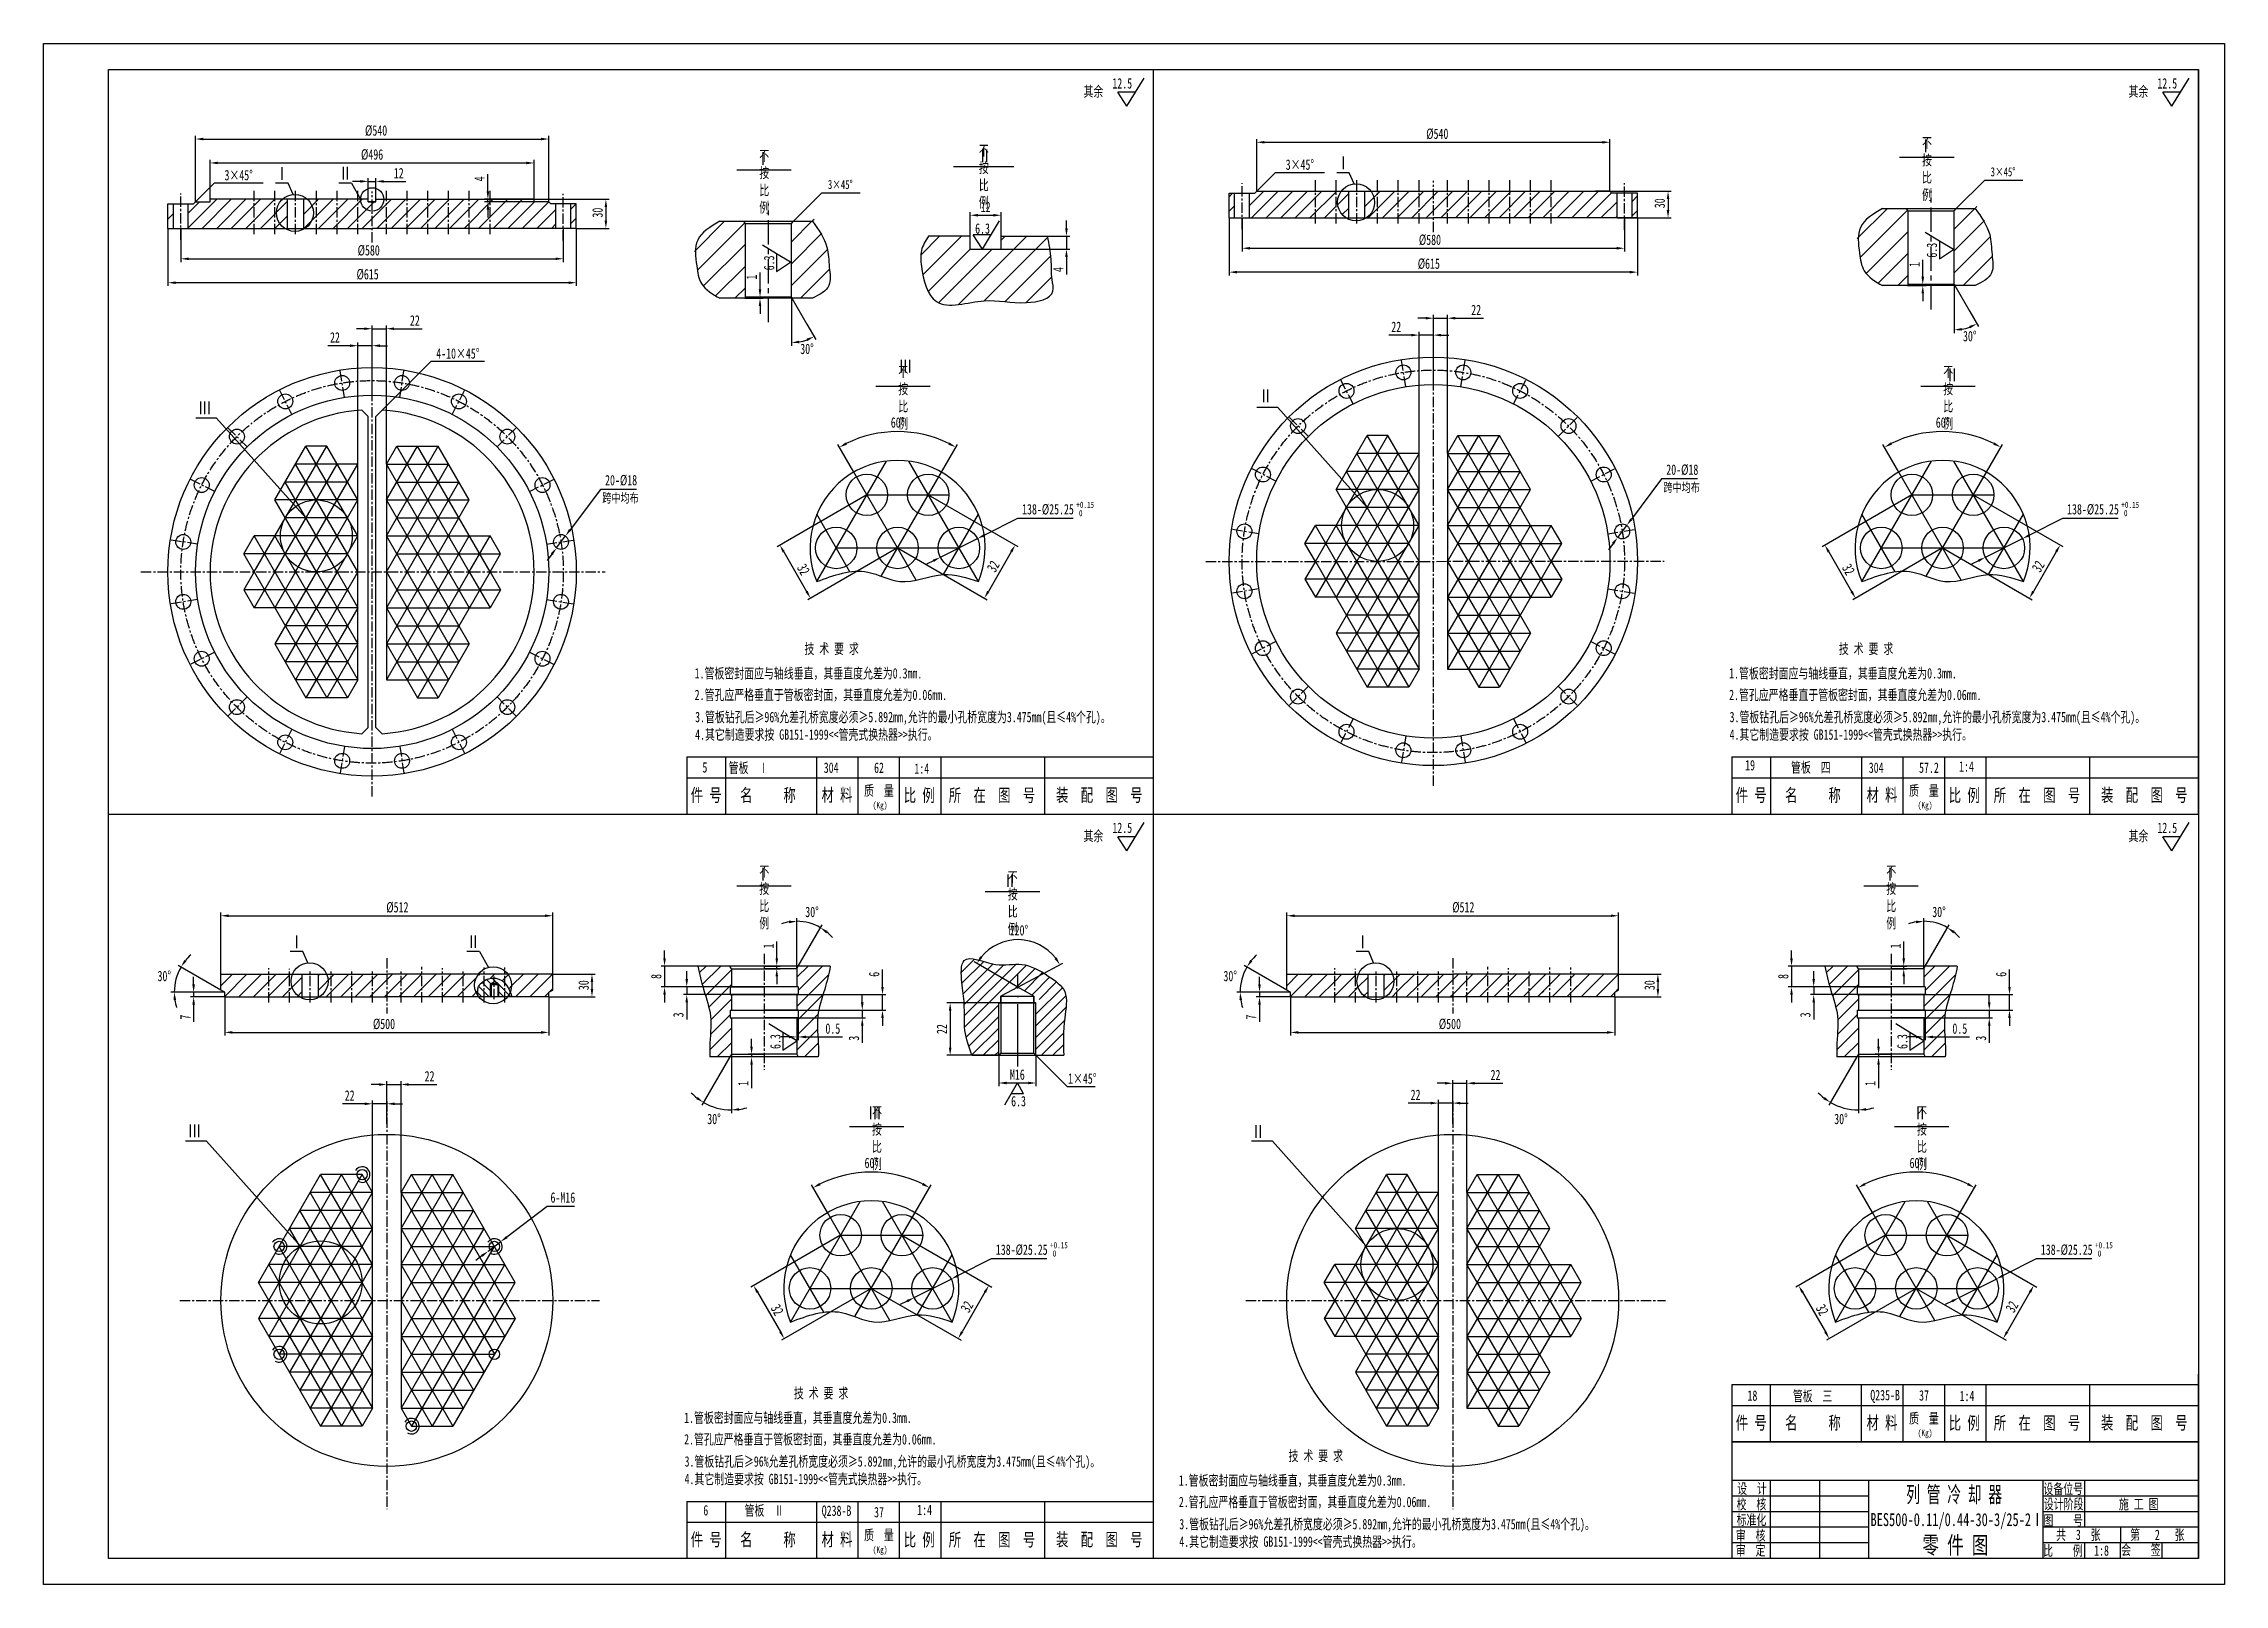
# Model space of a CAD drawing. Extents: x 12575 to 63012, y 39469 to 86293.
# Drawn here: x 21299 to 28027, y 39661 to 44413 of the extents above; entities that cross this region are included whole.
import ezdxf
from ezdxf.enums import TextEntityAlignment as Align

# ---------------------------------------------------------------- set-up
doc = ezdxf.new("R2010")
doc.units = 0
for name, pattern in [('ACAD_ISO04W100', [30, 24, -3, 0, -3]), ('CENTER', [50.8, 31.75, -6.35, 6.35, -6.35]), ('CENTERX2', [4, 2.5, -0.5, 0.5, -0.5]), ('PHANTOM2', [31.75, 15.875, -3.175, 3.175, -3.175, 3.175, -3.175])]:
    doc.linetypes.add(name, pattern=pattern)
doc.layers.get('0').update_dxf_attribs({"linetype": 'CONTINUOUS'})
doc.layers.get('DEFPOINTS').update_dxf_attribs({"color": 1, "linetype": 'PHANTOM2'})
doc.layers.add('CCX', color=1, linetype='CONTINUOUS')
doc.layers.add('DD', color=1, linetype='CENTER')
doc.styles.add('HZ', font='SIMFANG.TTF', dxfattribs={"width": 0.7})
doc.styles.add('HZ123', font='SIMFANG.TTF', dxfattribs={"width": 0.7, "height": 2.5})
doc.styles.add('HZTXT', font='SIMFANG.TTF', dxfattribs={"width": 0.7, "height": 2.5})
doc.styles.add('WZ5', font='SIMFANG.TTF', dxfattribs={"width": 0.7})
doc.dimstyles.new('ISO-25', dxfattribs={"dimscale": 8, "dimtxt": 4, "dimasz": 3, "dimexe": 1.25, "dimexo": 0, "dimgap": 1.2, "dimtad": 1, "dimdec": 0, "dimtxsty": 'HZ', "dimcen": 2.5, "dimazin": 3, "dimtm": 1e-09, "dimtfac": 8, "dimtdec": 0, "dimtmove": 0, "dimatfit": 3})
doc.dimstyles.new('ISO-25$0', dxfattribs={"dimscale": 8, "dimtxt": 4, "dimasz": 3, "dimexe": 1.25, "dimexo": 0, "dimgap": 1.2, "dimtad": 1, "dimdec": 0, "dimtxsty": 'HZ', "dimcen": 0, "dimclrd": 256, "dimclrt": 256, "dimazin": 3, "dimtm": 1e-09, "dimtfac": 8, "dimtdec": 0, "dimtmove": 0, "dimatfit": 3})
doc.dimstyles.new('ISO-25$2', dxfattribs={"dimscale": 8, "dimtxt": 4, "dimasz": 3, "dimexe": 1.25, "dimexo": 0, "dimgap": 1.5, "dimtad": 2, "dimtih": 1, "dimtoh": 1, "dimdec": 0, "dimtxsty": 'HZ', "dimcen": 3, "dimazin": 3, "dimtm": 1e-09, "dimtfac": 8, "dimtdec": 0, "dimtmove": 0, "dimatfit": 3})
doc.dimstyles.new('ISO-25$3', dxfattribs={"dimscale": 8, "dimtxt": 4, "dimasz": 3, "dimexe": 1.25, "dimexo": 0, "dimgap": 1.5, "dimtad": 2, "dimtih": 1, "dimtoh": 1, "dimdec": 0, "dimtxsty": 'HZ', "dimcen": -2.5, "dimazin": 3, "dimtm": 1e-09, "dimtfac": 8, "dimtdec": 0, "dimtmove": 0, "dimatfit": 3})
pattern_1 = [(45, (-9881.964, 2729.612), (-22.45064, 22.45064), [])]

msp = doc.modelspace()

# ---------------------------------------------------------------- texts
at = {"style": 'HZ', "width": 0.7}
for s, p in [('其余', (24507.7, 41953.2)), ('12.5', (24596.7, 41978.2)), ('其余', (27731.7, 41953.2)), ('12.5', (27820.7, 41978.2))]:
    msp.add_text(s, height=32, dxfattribs=at).set_placement(p)
at = {"layer": 'CCX'}
for s, height, style, width, p in [('其余', 32, 'HZ', 0.7, (24507.7, 44249.2)), ('12.5', 32, 'HZ', 0.7, (24596.7, 44274.2)), ('其余', 32, 'HZ', 0.7, (27731.7, 44249.2)), ('12.5', 32, 'HZ', 0.7, (27820.7, 44274.2)), (' 3×45%%D', 32, 'HZ', 0.7, (21842.2, 43991.1)), (' 3×45%%D', 32, 'HZ', 0.7, (25116.2, 44023.6)), ('6.3', 32, 'HZ', 0.7, (24173.3, 43826.5)), ('4-10×45%%d', 32, 'HZ', 0.7, (22510.7, 43441.1)), ('跨中均布', 28.57, 'HZ', 0.7, (26297.1, 43029.9)), ('跨中均布', 28.57, 'HZ', 0.7, (23023.1, 42997.4)), ('+0.15', 19.2, 'HZ', 0.7, (24485.4, 42980.8)), ('+0.15', 19.2, 'HZ', 0.7, (27709.4, 42980.8)), ('0', 19.2, 'HZ', 0.7, (24493.7, 42955.1)), ('0', 19.2, 'HZ', 0.7, (27717.7, 42955.1)), ('技 术 要 求', 32, 'HZ', 0.7, (23646.6, 42530.5)), ('技 术 要 求', 32, 'HZ', 0.7, (26838, 42530.5)), ('1.管板密封面应与轴线垂直，其垂直度允差为0.3mm.', 32, 'HZ', 0.7, (23308, 42454.7)), ('1.管板密封面应与轴线垂直，其垂直度允差为0.3mm.', 32, 'HZ', 0.7, (26499.4, 42454.7)), ('2.管孔应严格垂直于管板密封面，其垂直度允差为0.06mm.', 32, 'HZ', 0.7, (23308, 42388.2)), ('2.管孔应严格垂直于管板密封面，其垂直度允差为0.06mm.', 32, 'HZ', 0.7, (26499.4, 42388.2)), ('3.管板钻孔后≥96%%%允差孔桥宽度必须≥5.892mm,允许的最小孔桥宽度为3.475mm(且≤4%%%个孔)。', 32, 'HZ', 0.7, (23309.4, 42319.9)), ('3.管板钻孔后≥96%%%允差孔桥宽度必须≥5.892mm,允许的最小孔桥宽度为3.475mm(且≤4%%%个孔)。', 32, 'HZ', 0.7, (26500.8, 42319.9)), ('4.其它制造要求按 GB151-1999<<管壳式换热器>>执行。', 32, 'HZ', 0.7, (23309.4, 42265.8)), ('4.其它制造要求按 GB151-1999<<管壳式换热器>>执行。', 32, 'HZ', 0.7, (26500.8, 42265.8)), ('5', 32, 'HZ', 0.7, (23331.8, 42164.7)), ('管板  Ⅰ', 32, 'HZ', 0.7, (23413, 42163.3)), ('304', 32, 'HZ', 0.7, (23706.2, 42163.6)), ('62', 32, 'HZ', 0.7, (23861.5, 42163.6)), ('1:4', 32, 'HZ', 0.7, (23985.8, 42160.9)), ('19', 32, 'HZ', 0.7, (26548.9, 42171.3)), ('管板  四', 32, 'HZ', 0.7, (26690.4, 42164.3)), ('304', 32, 'HZ', 0.7, (26930.2, 42163.6)), ('57.2', 32, 'HZ', 0.7, (27085.5, 42163.6)), ('1:4', 32, 'HZ', 0.7, (27208.9, 42167.3)), ('件 号', 40, 'WZ5', 0.7, (23295.9, 42075.1)), ('  名     称', 40, 'WZ5', 0.7, (23410.2, 42074.8)), ('材 料', 40, 'WZ5', 0.7, (23699.3, 42075.5)), ('质  量', 32, 'WZ5', 0.7, (23830.7, 42092.9)), ('比 例', 40, 'WZ5', 0.7, (23953.1, 42074.4)), ('所  在  图  号', 40, 'WZ5', 0.7, (24091.7, 42074.6)), ('装  配  图  号', 40, 'WZ5', 0.7, (24422.8, 42075.1)), ('件 号', 40, 'WZ5', 0.7, (26519.9, 42075.1)), ('  名     称', 40, 'WZ5', 0.7, (26634.2, 42074.8)), ('材 料', 40, 'WZ5', 0.7, (26923.3, 42075.5)), ('质  量', 32, 'WZ5', 0.7, (27054.7, 42092.9)), ('比 例', 40, 'WZ5', 0.7, (27177.1, 42074.4)), ('所  在  图  号', 40, 'WZ5', 0.7, (27315.7, 42074.6)), ('装  配  图  号', 40, 'WZ5', 0.7, (27646.8, 42075.1)), ('(Kg)', 20.02, 'HZ', 0.7, (23857.2, 42053.9)), ('(Kg)', 20.02, 'HZ', 0.7, (27081.2, 42053.9)), ('其余', 32, 'HZ', 0.7, (24507.7, 41953.2)), ('12.5', 32, 'HZ', 0.7, (24596.7, 41978.2)), ('其余', 32, 'HZ', 0.7, (27731.7, 41953.2)), ('12.5', 32, 'HZ', 0.7, (27820.7, 41978.2)), ('1×45°', 32.04, 'HZ', 0.7, (24459.9, 41204.8)), ('6.3', 32, 'HZ', 0.7, (24284.3, 41135)), ('+0.15', 19.2, 'HZ', 0.7, (24404.4, 40697.2)), ('+0.15', 19.2, 'HZ', 0.7, (27628.4, 40697.2)), ('0', 19.2, 'HZ', 0.7, (24412.7, 40671.5)), ('0', 19.2, 'HZ', 0.7, (27636.7, 40671.5)), ('技 术 要 求', 32, 'HZ', 0.7, (23614, 40234.5)), ('18', 32, 'HZ', 0.7, (26556.1, 40227)), ('管板  三', 32, 'HZ', 0.7, (26696, 40225.6)), ('Q235-B', 32, 'HZ123', 0.7, (26934.9, 40228.5)), ('37', 32, 'HZ', 0.7, (27085.5, 40227.6)), ('1:4', 32, 'HZ', 0.7, (27210.5, 40225.8)), ('1.管板密封面应与轴线垂直，其垂直度允差为0.3mm.', 32, 'HZ', 0.7, (23275.4, 40158.7)), ('件 号', 40, 'WZ5', 0.7, (26519.9, 40139.1)), ('  名     称', 40, 'WZ5', 0.7, (26634.2, 40138.8)), ('材 料', 40, 'WZ5', 0.7, (26923.3, 40139.5)), ('质  量', 32, 'WZ5', 0.7, (27054.7, 40156.9)), ('比 例', 40, 'WZ5', 0.7, (27177.1, 40138.4)), ('所  在  图  号', 40, 'WZ5', 0.7, (27315.7, 40138.6)), ('装  配  图  号', 40, 'WZ5', 0.7, (27646.8, 40139.1)), ('2.管孔应严格垂直于管板密封面，其垂直度允差为0.06mm.', 32, 'HZ', 0.7, (23275.4, 40092.2)), ('(Kg)', 20.02, 'HZ', 0.7, (27081.2, 40117.9)), ('3.管板钻孔后≥96%%%允差孔桥宽度必须≥5.892mm,允许的最小孔桥宽度为3.475mm(且≤4%%%个孔)。', 32, 'HZ', 0.7, (23276.8, 40023.9)), ('技 术 要 求', 32, 'HZ', 0.7, (25140.3, 40041.3)), ('4.其它制造要求按 GB151-1999<<管壳式换热器>>执行。', 32, 'HZ', 0.7, (23276.8, 39969.8)), ('1.管板密封面应与轴线垂直，其垂直度允差为0.3mm.', 32, 'HZ', 0.7, (24801.7, 39965.4)), ('设  计', 32, 'HZTXT', 0.7, (26524.2, 39940.4)), ('列 管 冷 却 器', 50, 'HZ123', 0.62, (27045.8, 39913.3)), ('设备位号', 32, 'HZTXT', 0.7, (27469.1, 39939.4)), ('6', 32, 'HZ', 0.7, (23334.7, 39873.4)), ('管板  Ⅱ', 32, 'HZ', 0.7, (23462, 39872.8)), ('Q238-B', 32, 'HZ', 0.7, (23700, 39872)), ('37', 32, 'HZ', 0.7, (23861.5, 39867.6)), ('1:4', 32, 'HZ', 0.7, (23994.5, 39874.5)), ('2.管孔应严格垂直于管板密封面，其垂直度允差为0.06mm.', 32, 'HZ', 0.7, (24801.7, 39899)), ('校  核', 32, 'HZTXT', 0.7, (26522.6, 39891.9)), ('设计阶段', 32, 'HZ', 0.7, (27470.2, 39892.6)), ('施 工 图', 32, 'HZ', 0.7, (27702.1, 39892.2, 20)), ('质  量', 32, 'WZ5', 0.7, (23830.7, 39796.9)), ('3.管板钻孔后≥96%%%允差孔桥宽度必须≥5.892mm,允许的最小孔桥宽度为3.475mm(且≤4%%%个孔)。', 32, 'HZ', 0.7, (24803.1, 39830.6)), ('审  核', 32, 'HZTXT', 0.7, (26520.2, 39795.7)), ('标准化', 32, 'HZTXT', 0.7, (26522.6, 39843.9)), ('图    号', 32, 'HZ', 0.7, (27469.1, 39841.7)), ('共  3  张', 32, 'HZTXT', 0.7, (27508.1, 39797.7)), ('第   2   张', 32, 'HZTXT', 0.7, (27736.7, 39797.7)), ('件 号', 40, 'WZ5', 0.7, (23295.9, 39779.1)), ('  名     称', 40, 'WZ5', 0.7, (23410.2, 39778.8)), ('材 料', 40, 'WZ5', 0.7, (23699.3, 39779.5)), ('(Kg)', 20.02, 'HZ', 0.7, (23857.2, 39757.9)), ('比 例', 40, 'WZ5', 0.7, (23953.1, 39778.4)), ('所  在  图  号', 40, 'WZ5', 0.7, (24091.7, 39778.6)), ('装  配  图  号', 40, 'WZ5', 0.7, (24422.8, 39779.1)), ('4.其它制造要求按 GB151-1999<<管壳式换热器>>执行。', 32, 'HZ', 0.7, (24803.1, 39776.6)), ('审  定', 32, 'HZTXT', 0.7, (26520.1, 39750)), ('      零 件 图', 53.333, 'HZ123', 0.7, (26943.5, 39755.4)), ('比    例', 32, 'HZ', 0.7, (27468.2, 39748.8)), ('会    签', 32, 'HZ', 0.7, (27708.8, 39751.2))]:
    msp.add_text(s, height=height, dxfattribs=dict(at, style=style, width=width)).set_placement(p)
at = {"layer": 'CCX', "linetype": 'BYBLOCK', "style": 'HZ123', "width": 0.8}
for s, p in [('Ⅰ', (23496.6, 44038.6)), ('Ⅱ', (24181, 44046.9)), ('Ⅰ', (27083.8, 44077.7)), ('Ⅰ', (22013.3, 43992.3)), ('Ⅱ', (22208.6, 43992.9)), ('Ⅰ', (25287.3, 44024.8)), ('Ⅲ', (23936.2, 43398.1)), ('Ⅱ', (27165.8, 43371.6)), ('Ⅱ', (25047.7, 43306.8)), ('Ⅲ', (21774.9, 43269.4)), ('Ⅰ', (23496.6, 41831)), ('Ⅱ', (24258.8, 41811.1)), ('Ⅰ', (26973.5, 41831)), ('Ⅰ', (22058.5, 41622.5)), ('Ⅱ', (22603.3, 41623)), ('Ⅰ', (25347.1, 41622.5)), ('Ⅲ', (23842.2, 41095.1)), ('Ⅱ', (27067.2, 41094.7)), ('Ⅲ', (21743.4, 41039.3)), ('Ⅱ', (25024.4, 41037.8))]:
    msp.add_text(s, height=40, dxfattribs=at).set_placement(p)
at = {"layer": 'CCX', "style": 'HZ', "width": 0.7}
for p in [(23553.6, 43713.5), (27140.8, 43752.7), (23572.9, 41312), (27049.8, 41312)]:
    msp.add_text('6.3', height=32, rotation=90, dxfattribs=at).set_placement(p)
at = {"layer": 'CCX', "style": 'HZTXT', "width": 0.7}
msp.add_text('1:8', height=32, dxfattribs=at).set_placement((27648.4, 39749.1), align=Align.CENTER)
at = {"layer": 'CCX', "linetype": 'BYBLOCK', "char_height": 32, "width": 0.75, "attachment_point": 5, "style": 'HZ123'}
for insert in [(23522.7, 44012.4), (24200, 44028), (27110, 44051.6), (23951.4, 43346), (27175.4, 43346), (23522.7, 41804.9), (24289.3, 41787.6), (26999.6, 41804.9), (23870.4, 41062.5), (27094.4, 41062.5)]:
    msp.add_mtext('\\fﾷￂￋￎ_GB2312|b0|i0|c134|p49;\\P不按比例', dxfattribs=dict(at, insert=insert))
at = {"layer": 'CCX', "char_height": 28, "attachment_point": 4, "style": 'HZ'}
for insert in [(27306.4, 44017.2), (23719.1, 43978)]:
    msp.add_mtext('3×45%%D', dxfattribs=dict(at, insert=insert))
at = {"layer": 'CCX', "insert": (26935.7, 39880.5), "char_height": 40, "width": 933.851, "attachment_point": 1, "style": 'HZ'}
msp.add_mtext('BES500-0.11/0.44-30-3/25-2Ⅰ', dxfattribs=at)

# ---------------------------------------------------------------- blocks, each defined once
blk = doc.blocks.new('*D64')
at = {"layer": 'CCX', "color": 0}
for p, q in [((23509.6, 43654.5), (23509.6, 43706.5)), ((23462.5, 43627.2), (23519.6, 43627.2)), ((23464.4, 43630.5), (23519.6, 43630.5)), ((23509.6, 43627.2), (23509.6, 43630.5)), ((23509.6, 43603.2), (23509.6, 43579.2))]:
    blk.add_line(p, q, dxfattribs=at)
for points in [[(23505.6, 43654.5), (23513.6, 43654.5), (23509.6, 43630.5)], [(23505.6, 43603.2), (23513.6, 43603.2), (23509.6, 43627.2)]]:
    blk.add_solid(points, dxfattribs=at)
at = {"layer": 'DEFPOINTS', "color": 0}
for p in [(23462.5, 43627.2), (23464.4, 43630.5), (23509.6, 43630.5)]:
    blk.add_point(p, dxfattribs=at)
at = {"layer": 'CCX', "color": 0, "insert": (23484, 43692.5), "char_height": 32, "attachment_point": 5, "rotation": 90, "style": 'HZ'}
blk.add_mtext('1', dxfattribs=at)
blk = doc.blocks.new('*D65')
at = {"layer": 'CCX', "color": 0}
for p, q in [((23606.3, 43630.5), (23606.3, 43480.5)), ((23654.4, 43547.2), (23681.3, 43500.6))]:
    blk.add_line(p, q, dxfattribs=at)
blk.add_arc((23606.3, 43630.5), 140, 279.83109, 290.16891, dxfattribs=at)
for points in [[(23630.5, 43488.6), (23629.9, 43496.5), (23606.3, 43490.5)], [(23652.9, 43502.7), (23656.3, 43495.5), (23676.3, 43509.3)]]:
    blk.add_solid(points, dxfattribs=at)
at = {"layer": 'DEFPOINTS', "color": 0}
for p in [(23606.3, 43858.2), (23606.3, 43630.5), (23608.2, 43627.2), (23654.4, 43547.2), (23630.6, 43492.6)]:
    blk.add_point(p, dxfattribs=at)
at = {"layer": 'CCX', "color": 0, "insert": (23654.6, 43471.1), "char_height": 32, "attachment_point": 5, "style": 'HZ'}
blk.add_mtext('30°', dxfattribs=at)
blk = doc.blocks.new('*D61')
at = {"layer": 'CCX', "color": 0}
for p, q in [((24157.8, 43818.7), (24157.8, 43893.4)), ((24253.8, 43818.7), (24253.8, 43893.4))]:
    blk.add_line(p, q, dxfattribs=at)
at = {"layer": 'CCX'}
blk.add_line((24181.8, 43883.4), (24229.8, 43883.4), dxfattribs=at)
for points in [[(24181.8, 43887.4), (24181.8, 43879.4), (24157.8, 43883.4)], [(24229.8, 43887.4), (24229.8, 43879.4), (24253.8, 43883.4)]]:
    blk.add_solid(points, dxfattribs=at)
at = {"layer": 'DEFPOINTS', "color": 0}
for p in [(24253.8, 43883.4), (24157.8, 43818.7), (24253.8, 43818.7)]:
    blk.add_point(p, dxfattribs=at)
at = {"layer": 'CCX', "insert": (24205.8, 43909), "char_height": 32, "attachment_point": 5, "style": 'HZ'}
blk.add_mtext('12', dxfattribs=at)
blk = doc.blocks.new('*D62')
at = {"layer": 'CCX'}
for p, q in [((24455.1, 43842.7), (24455.1, 43866.7)), ((24455.1, 43818.7), (24455.1, 43778.7)), ((24455.1, 43754.7), (24455.1, 43701.1))]:
    blk.add_line(p, q, dxfattribs=at)
at = {"layer": 'CCX', "color": 0}
for p, q in [((24396.7, 43818.7), (24465.1, 43818.7)), ((24253.8, 43778.7), (24465.1, 43778.7))]:
    blk.add_line(p, q, dxfattribs=at)
at = {"layer": 'CCX'}
for points in [[(24451.1, 43842.7), (24459.1, 43842.7), (24455.1, 43818.7)], [(24451.1, 43754.7), (24459.1, 43754.7), (24455.1, 43778.7)]]:
    blk.add_solid(points, dxfattribs=at)
at = {"layer": 'DEFPOINTS', "color": 0}
for p in [(24396.7, 43818.7), (24253.8, 43778.7), (24455.1, 43778.7)]:
    blk.add_point(p, dxfattribs=at)
at = {"layer": 'CCX', "insert": (24429.5, 43715.9), "char_height": 32, "attachment_point": 5, "rotation": 90, "style": 'HZ'}
blk.add_mtext('4', dxfattribs=at)
blk = doc.blocks.new('*D70')
at = {"layer": 'CCX'}
for p, q in [((22276.8, 43987.9), (22252.8, 43987.9)), ((22300.8, 43987.9), (22324.8, 43987.9)), ((22348.8, 43987.9), (22417.1, 43987.9))]:
    blk.add_line(p, q, dxfattribs=at)
at = {"layer": 'CCX', "color": 0}
for p, q in [((22300.8, 43932.7), (22300.8, 43997.9)), ((22324.8, 43932.7), (22324.8, 43997.9))]:
    blk.add_line(p, q, dxfattribs=at)
at = {"layer": 'CCX'}
for points in [[(22276.8, 43991.9), (22276.8, 43983.9), (22300.8, 43987.9)], [(22348.8, 43991.9), (22348.8, 43983.9), (22324.8, 43987.9)]]:
    blk.add_solid(points, dxfattribs=at)
at = {"layer": 'DEFPOINTS', "color": 0}
for p in [(22324.8, 43987.9), (22300.8, 43932.7), (22324.8, 43932.7)]:
    blk.add_point(p, dxfattribs=at)
at = {"layer": 'CCX', "insert": (22395, 44013.5), "char_height": 32, "attachment_point": 5, "style": 'HZ'}
blk.add_mtext('12', dxfattribs=at)
blk = doc.blocks.new('*D71')
at = {"layer": 'CCX', "color": 0}
for p, q in [((21812.8, 43932.7), (21812.8, 44054.7)), ((22812.8, 43932.7), (22812.8, 44054.7))]:
    blk.add_line(p, q, dxfattribs=at)
at = {"layer": 'CCX'}
blk.add_line((21836.8, 44044.7), (22788.8, 44044.7), dxfattribs=at)
for points in [[(21836.8, 44048.7), (21836.8, 44040.7), (21812.8, 44044.7)], [(22788.8, 44048.7), (22788.8, 44040.7), (22812.8, 44044.7)]]:
    blk.add_solid(points, dxfattribs=at)
at = {"layer": 'DEFPOINTS', "color": 0}
for p in [(22812.8, 44044.7), (21812.8, 43932.7), (22812.8, 43932.7)]:
    blk.add_point(p, dxfattribs=at)
at = {"layer": 'CCX', "insert": (22312.8, 44070.3), "char_height": 32, "attachment_point": 5, "style": 'HZ'}
blk.add_mtext('{\\Ftxt|c134;%%C}496', dxfattribs=at)
blk = doc.blocks.new('*D72')
at = {"layer": 'CCX', "color": 0}
for p, q in [((21767.8, 43924.7), (21767.8, 44128.5)), ((22857.8, 43924.7), (22857.8, 44128.5))]:
    blk.add_line(p, q, dxfattribs=at)
at = {"layer": 'CCX'}
blk.add_line((21791.8, 44118.5), (22833.8, 44118.5), dxfattribs=at)
for points in [[(21791.8, 44122.5), (21791.8, 44114.5), (21767.8, 44118.5)], [(22833.8, 44122.5), (22833.8, 44114.5), (22857.8, 44118.5)]]:
    blk.add_solid(points, dxfattribs=at)
at = {"layer": 'DEFPOINTS', "color": 0}
for p in [(22857.8, 44118.5), (21767.8, 43924.7), (22857.8, 43924.7)]:
    blk.add_point(p, dxfattribs=at)
at = {"layer": 'CCX', "insert": (22325.1, 44144.1), "char_height": 32, "attachment_point": 5, "style": 'HZ'}
blk.add_mtext('{\\Ftxt|c134;%%C}540', dxfattribs=at)
blk = doc.blocks.new('*D73')
at = {"layer": 'CCX', "color": 0}
for p, q in [((21722.8, 43842.7), (21722.8, 43739.1)), ((22902.8, 43842.7), (22902.8, 43739.1))]:
    blk.add_line(p, q, dxfattribs=at)
at = {"layer": 'CCX'}
blk.add_line((21746.8, 43749.1), (22878.8, 43749.1), dxfattribs=at)
for points in [[(21746.8, 43753.1), (21746.8, 43745.1), (21722.8, 43749.1)], [(22878.8, 43753.1), (22878.8, 43745.1), (22902.8, 43749.1)]]:
    blk.add_solid(points, dxfattribs=at)
at = {"layer": 'DEFPOINTS', "color": 0}
for p in [(21722.8, 43842.7), (22902.8, 43842.7), (22902.8, 43749.1)]:
    blk.add_point(p, dxfattribs=at)
at = {"layer": 'CCX', "insert": (22302.4, 43774.7), "char_height": 32, "attachment_point": 5, "style": 'HZ'}
blk.add_mtext('{\\Ftxt|c134;%%C}580', dxfattribs=at)
blk = doc.blocks.new('*D74')
at = {"layer": 'CCX', "color": 0}
for p, q in [((21682.8, 43842.7), (21682.8, 43665.3)), ((22942.8, 43842.7), (22942.8, 43665.3))]:
    blk.add_line(p, q, dxfattribs=at)
at = {"layer": 'CCX'}
blk.add_line((22918.8, 43675.3), (21706.8, 43675.3), dxfattribs=at)
for points in [[(21706.8, 43679.3), (21706.8, 43671.3), (21682.8, 43675.3)], [(22918.8, 43679.3), (22918.8, 43671.3), (22942.8, 43675.3)]]:
    blk.add_solid(points, dxfattribs=at)
at = {"layer": 'DEFPOINTS', "color": 0}
for p in [(21682.8, 43842.7), (22942.8, 43842.7), (21682.8, 43675.3)]:
    blk.add_point(p, dxfattribs=at)
at = {"layer": 'CCX', "insert": (22299, 43700.9), "char_height": 32, "attachment_point": 5, "style": 'HZ'}
blk.add_mtext('{\\Ftxt|c134;%%C}615', dxfattribs=at)
blk = doc.blocks.new('*D75')
at = {"layer": 'CCX'}
for p, q in [((22670.1, 43956.7), (22670.1, 44010.3)), ((22670.1, 43924.7), (22670.1, 43932.7)), ((22670.1, 43900.7), (22670.1, 43876.7))]:
    blk.add_line(p, q, dxfattribs=at)
at = {"layer": 'CCX', "color": 0}
for p, q in [((22812.8, 43932.7), (22660.1, 43932.7)), ((22812.8, 43924.7), (22660.1, 43924.7))]:
    blk.add_line(p, q, dxfattribs=at)
at = {"layer": 'CCX'}
for points in [[(22666.1, 43956.7), (22674.1, 43956.7), (22670.1, 43932.7)], [(22666.1, 43900.7), (22674.1, 43900.7), (22670.1, 43924.7)]]:
    blk.add_solid(points, dxfattribs=at)
at = {"layer": 'DEFPOINTS', "color": 0}
for p in [(22670.1, 43924.7), (22812.8, 43932.7), (22812.8, 43924.7)]:
    blk.add_point(p, dxfattribs=at)
at = {"layer": 'CCX', "insert": (22644.5, 43995.5), "char_height": 32, "attachment_point": 5, "rotation": 90, "style": 'HZ'}
blk.add_mtext('4', dxfattribs=at)
blk = doc.blocks.new('*D76')
at = {"layer": 'CCX', "color": 0}
for p, q in [((22812.8, 43932.7), (23044.1, 43932.7)), ((22942.8, 43842.7), (23044.1, 43842.7))]:
    blk.add_line(p, q, dxfattribs=at)
at = {"layer": 'CCX'}
blk.add_line((23034.1, 43908.7), (23034.1, 43866.7), dxfattribs=at)
for points in [[(23030.1, 43908.7), (23038.1, 43908.7), (23034.1, 43932.7)], [(23030.1, 43866.7), (23038.1, 43866.7), (23034.1, 43842.7)]]:
    blk.add_solid(points, dxfattribs=at)
at = {"layer": 'DEFPOINTS', "color": 0}
for p in [(22812.8, 43932.7), (22942.8, 43842.7), (23034.1, 43842.7)]:
    blk.add_point(p, dxfattribs=at)
at = {"layer": 'CCX', "insert": (23008.5, 43891.5), "char_height": 32, "attachment_point": 5, "rotation": 90, "style": 'HZ'}
blk.add_mtext('30', dxfattribs=at)
blk = doc.blocks.new('*D77')
at = {"layer": 'CCX', "color": 0}
for p, q in [((23017, 43037.7), (22923.8, 42913.4)), ((23128.2, 43037.7), (23017, 43037.7)), ((22881.8, 42857.4), (22909.4, 42894.2)), ((22867.4, 42838.2), (22853, 42819))]:
    blk.add_line(p, q, dxfattribs=at)
for points in [[(22864.2, 42840.6), (22870.6, 42835.8), (22881.8, 42857.4)], [(22920.6, 42915.8), (22927, 42911), (22909.4, 42894.2)]]:
    blk.add_solid(points, dxfattribs=at)
at = {"layer": 'DEFPOINTS', "color": 0}
for p in [(22881.8, 42857.4), (22909.4, 42894.2)]:
    blk.add_point(p, dxfattribs=at)
at = {"layer": 'CCX', "color": 0, "insert": (23081, 43065.7), "char_height": 32, "attachment_point": 5, "style": 'HZ'}
blk.add_mtext('20-{\\Ftxt|c134;%%C}18', dxfattribs=at)
blk = doc.blocks.new('*D79')
at = {"layer": 'CCX', "color": 0}
for p, q in [((24028.6, 43021.1), (24305.3, 42861.4)), ((23934, 42857.3), (24210.7, 42697.5))]:
    blk.add_line(p, q, dxfattribs=at)
at = {"layer": 'CCX'}
blk.add_line((24284.6, 42845.6), (24214, 42723.3), dxfattribs=at)
for points in [[(24281.1, 42847.6), (24288.1, 42843.6), (24296.6, 42866.4)], [(24210.6, 42725.3), (24217.5, 42721.3), (24202, 42702.5)]]:
    blk.add_solid(points, dxfattribs=at)
at = {"layer": 'DEFPOINTS', "color": 0}
for p in [(24028.6, 43021.1), (23934, 42857.3), (24202, 42702.5)]:
    blk.add_point(p, dxfattribs=at)
at = {"layer": 'CCX', "insert": (24229.1, 42800.5), "char_height": 32, "attachment_point": 5, "rotation": 60, "style": 'HZ'}
blk.add_mtext('32', dxfattribs=at)
blk = doc.blocks.new('*D78')
at = {"layer": 'CCX', "color": 0}
for p, q in [((23839.4, 43021.1), (23562.1, 42861)), ((23934, 42857.3), (23656.7, 42697.2))]:
    blk.add_line(p, q, dxfattribs=at)
at = {"layer": 'CCX'}
blk.add_line((23582.8, 42845.2), (23653.4, 42723), dxfattribs=at)
for points in [[(23586.2, 42847.2), (23579.3, 42843.2), (23570.8, 42866)], [(23656.8, 42725), (23649.9, 42721), (23665.4, 42702.2)]]:
    blk.add_solid(points, dxfattribs=at)
at = {"layer": 'DEFPOINTS', "color": 0}
for p in [(23839.4, 43021.1), (23934, 42857.3), (23665.4, 42702.2)]:
    blk.add_point(p, dxfattribs=at)
at = {"layer": 'CCX', "insert": (23643.7, 42790.9), "char_height": 32, "attachment_point": 5, "rotation": 300, "style": 'HZ'}
blk.add_mtext('32', dxfattribs=at)
blk = doc.blocks.new('*D80')
at = {"layer": 'CCX', "color": 0}
for p, q in [((23799, 43091.1), (23749.6, 43176.6)), ((24069, 43091.1), (24118.4, 43176.6))]:
    blk.add_line(p, q, dxfattribs=at)
blk.add_arc((23934, 42857.3), 358.8, 63.83372, 116.16628, dxfattribs=at)
for points in [[(23777.7, 43175.7), (23773.9, 43182.8), (23754.6, 43168)], [(24094.1, 43182.8), (24090.3, 43175.7), (24113.4, 43168)]]:
    blk.add_solid(points, dxfattribs=at)
at = {"layer": 'DEFPOINTS', "color": 0}
for p in [(23996.3, 43210.6), (23799, 43091.1), (24069, 43091.1), (23883.6, 42770), (23991.2, 42758.2)]:
    blk.add_point(p, dxfattribs=at)
at = {"layer": 'CCX', "color": 0, "insert": (23934, 43244), "char_height": 32, "attachment_point": 5, "style": 'HZ'}
blk.add_mtext('60°', dxfattribs=at)
blk = doc.blocks.new('*D81')
at = {"layer": 'CCX', "color": 0}
for p, q in [((24303.8, 42948), (24201.8, 42896.8)), ((24475.9, 42948), (24303.8, 42948)), ((24066, 42828.5), (24180.4, 42886)), ((24044.5, 42817.8), (24023.1, 42807))]:
    blk.add_line(p, q, dxfattribs=at)
for points in [[(24200, 42900.3), (24203.6, 42893.2), (24180.4, 42886)], [(24042.7, 42821.3), (24046.3, 42814.2), (24066, 42828.5)]]:
    blk.add_solid(points, dxfattribs=at)
at = {"layer": 'DEFPOINTS', "color": 0}
for p in [(24180.4, 42886), (24066, 42828.5)]:
    blk.add_point(p, dxfattribs=at)
at = {"layer": 'CCX', "color": 0, "insert": (24398, 42976), "char_height": 32, "attachment_point": 5, "style": 'HZ'}
blk.add_mtext('138-{\\Ftxt|c134;%%C}25.25', dxfattribs=at)
blk = doc.blocks.new('*D90')
at = {"layer": 'CCX', "color": 0}
for p, q in [((27096.9, 43693.7), (27096.9, 43745.7)), ((27049.8, 43666.4), (27106.9, 43666.4)), ((27051.7, 43669.7), (27106.9, 43669.7)), ((27096.9, 43666.4), (27096.9, 43669.7)), ((27096.9, 43642.4), (27096.9, 43618.4))]:
    blk.add_line(p, q, dxfattribs=at)
for points in [[(27092.9, 43693.7), (27100.9, 43693.7), (27096.9, 43669.7)], [(27092.9, 43642.4), (27100.9, 43642.4), (27096.9, 43666.4)]]:
    blk.add_solid(points, dxfattribs=at)
at = {"layer": 'DEFPOINTS', "color": 0}
for p in [(27049.8, 43666.4), (27051.7, 43669.7), (27096.9, 43669.7)]:
    blk.add_point(p, dxfattribs=at)
at = {"layer": 'CCX', "color": 0, "insert": (27071.3, 43731.7), "char_height": 32, "attachment_point": 5, "rotation": 90, "style": 'HZ'}
blk.add_mtext('1', dxfattribs=at)
blk = doc.blocks.new('*D91')
at = {"layer": 'CCX', "color": 0}
for p, q in [((27193.6, 43669.7), (27193.6, 43519.7)), ((27241.7, 43586.4), (27268.6, 43539.8))]:
    blk.add_line(p, q, dxfattribs=at)
blk.add_arc((27193.6, 43669.7), 140, 279.83109, 290.16891, dxfattribs=at)
for points in [[(27217.8, 43527.8), (27217.1, 43535.7), (27193.6, 43529.7)], [(27240.2, 43541.9), (27243.5, 43534.7), (27263.6, 43548.5)]]:
    blk.add_solid(points, dxfattribs=at)
at = {"layer": 'DEFPOINTS', "color": 0}
for p in [(27193.6, 43897.4), (27193.6, 43669.7), (27195.5, 43666.4), (27217.9, 43531.8), (27241.7, 43586.4)]:
    blk.add_point(p, dxfattribs=at)
at = {"layer": 'CCX', "color": 0, "insert": (27241.8, 43510.3), "char_height": 32, "attachment_point": 5, "style": 'HZ'}
blk.add_mtext('30°', dxfattribs=at)
blk = doc.blocks.new('*D86')
at = {"layer": 'CCX', "color": 0}
for p, q in [((25041.9, 43957.2), (25041.9, 44118.5)), ((26131.9, 43957.2), (26131.9, 44118.5))]:
    blk.add_line(p, q, dxfattribs=at)
at = {"layer": 'CCX'}
blk.add_line((25065.9, 44108.5), (26107.9, 44108.5), dxfattribs=at)
for points in [[(25065.9, 44112.5), (25065.9, 44104.5), (25041.9, 44108.5)], [(26107.9, 44112.5), (26107.9, 44104.5), (26131.9, 44108.5)]]:
    blk.add_solid(points, dxfattribs=at)
at = {"layer": 'DEFPOINTS', "color": 0}
for p in [(26131.9, 44108.5), (25041.9, 43957.2), (26131.9, 43957.2)]:
    blk.add_point(p, dxfattribs=at)
at = {"layer": 'CCX', "insert": (25599.1, 44134.1), "char_height": 32, "attachment_point": 5, "style": 'HZ'}
blk.add_mtext('{\\Ftxt|c134;%%C}540', dxfattribs=at)
blk = doc.blocks.new('*D87')
at = {"layer": 'CCX', "color": 0}
for p, q in [((24996.9, 43875.2), (24996.9, 43771.6)), ((26176.9, 43875.2), (26176.9, 43771.6))]:
    blk.add_line(p, q, dxfattribs=at)
at = {"layer": 'CCX'}
blk.add_line((25020.9, 43781.6), (26152.9, 43781.6), dxfattribs=at)
for points in [[(25020.9, 43785.6), (25020.9, 43777.6), (24996.9, 43781.6)], [(26152.9, 43785.6), (26152.9, 43777.6), (26176.9, 43781.6)]]:
    blk.add_solid(points, dxfattribs=at)
at = {"layer": 'DEFPOINTS', "color": 0}
for p in [(24996.9, 43875.2), (26176.9, 43875.2), (26176.9, 43781.6)]:
    blk.add_point(p, dxfattribs=at)
at = {"layer": 'CCX', "insert": (25576.4, 43807.2), "char_height": 32, "attachment_point": 5, "style": 'HZ'}
blk.add_mtext('{\\Ftxt|c134;%%C}580', dxfattribs=at)
blk = doc.blocks.new('*D88')
at = {"layer": 'CCX', "color": 0}
for p, q in [((24956.9, 43875.2), (24956.9, 43697.9)), ((26216.9, 43875.2), (26216.9, 43697.9))]:
    blk.add_line(p, q, dxfattribs=at)
at = {"layer": 'CCX'}
blk.add_line((26192.9, 43707.9), (24980.9, 43707.9), dxfattribs=at)
for points in [[(24980.9, 43711.9), (24980.9, 43703.9), (24956.9, 43707.9)], [(26192.9, 43711.9), (26192.9, 43703.9), (26216.9, 43707.9)]]:
    blk.add_solid(points, dxfattribs=at)
at = {"layer": 'DEFPOINTS', "color": 0}
for p in [(24956.9, 43875.2), (26216.9, 43875.2), (24956.9, 43707.9)]:
    blk.add_point(p, dxfattribs=at)
at = {"layer": 'CCX', "insert": (25573, 43733.5), "char_height": 32, "attachment_point": 5, "style": 'HZ'}
blk.add_mtext('{\\Ftxt|c134;%%C}615', dxfattribs=at)
blk = doc.blocks.new('*D89')
at = {"layer": 'CCX', "color": 0}
for p, q in [((26291, 43070.2), (26197.8, 42945.9)), ((26402.2, 43070.2), (26291, 43070.2)), ((26155.8, 42889.9), (26183.4, 42926.7)), ((26141.4, 42870.7), (26127, 42851.5))]:
    blk.add_line(p, q, dxfattribs=at)
for points in [[(26194.6, 42948.3), (26201, 42943.5), (26183.4, 42926.7)], [(26138.2, 42873.1), (26144.6, 42868.3), (26155.8, 42889.9)]]:
    blk.add_solid(points, dxfattribs=at)
at = {"layer": 'DEFPOINTS', "color": 0}
for p in [(26183.4, 42926.7), (26155.8, 42889.9)]:
    blk.add_point(p, dxfattribs=at)
at = {"layer": 'CCX', "color": 0, "insert": (26355, 43098.2), "char_height": 32, "attachment_point": 5, "style": 'HZ'}
blk.add_mtext('20-{\\Ftxt|c134;%%C}18', dxfattribs=at)
blk = doc.blocks.new('*D83')
at = {"layer": 'CCX', "color": 0}
for p, q in [((27252.6, 43021.1), (27529.3, 42861.4)), ((27158, 42857.3), (27434.7, 42697.5))]:
    blk.add_line(p, q, dxfattribs=at)
at = {"layer": 'CCX'}
blk.add_line((27508.6, 42845.6), (27438, 42723.3), dxfattribs=at)
for points in [[(27505.1, 42847.6), (27512.1, 42843.6), (27520.6, 42866.4)], [(27434.6, 42725.3), (27441.5, 42721.3), (27426, 42702.5)]]:
    blk.add_solid(points, dxfattribs=at)
at = {"layer": 'DEFPOINTS', "color": 0}
for p in [(27252.6, 43021.1), (27158, 42857.3), (27426, 42702.5)]:
    blk.add_point(p, dxfattribs=at)
at = {"layer": 'CCX', "insert": (27453.1, 42800.5), "char_height": 32, "attachment_point": 5, "rotation": 60, "style": 'HZ'}
blk.add_mtext('32', dxfattribs=at)
blk = doc.blocks.new('*D82')
at = {"layer": 'CCX', "color": 0}
for p, q in [((27063.4, 43021.1), (26786.1, 42861)), ((27158, 42857.3), (26880.7, 42697.2))]:
    blk.add_line(p, q, dxfattribs=at)
at = {"layer": 'CCX'}
blk.add_line((26806.8, 42845.2), (26877.4, 42723), dxfattribs=at)
for points in [[(26810.2, 42847.2), (26803.3, 42843.2), (26794.8, 42866)], [(26880.8, 42725), (26873.9, 42721), (26889.4, 42702.2)]]:
    blk.add_solid(points, dxfattribs=at)
at = {"layer": 'DEFPOINTS', "color": 0}
for p in [(27063.4, 43021.1), (27158, 42857.3), (26889.4, 42702.2)]:
    blk.add_point(p, dxfattribs=at)
at = {"layer": 'CCX', "insert": (26867.7, 42790.9), "char_height": 32, "attachment_point": 5, "rotation": 300, "style": 'HZ'}
blk.add_mtext('32', dxfattribs=at)
blk = doc.blocks.new('*D84')
at = {"layer": 'CCX', "color": 0}
for p, q in [((27023, 43091.1), (26973.6, 43176.6)), ((27293, 43091.1), (27342.4, 43176.6))]:
    blk.add_line(p, q, dxfattribs=at)
blk.add_arc((27158, 42857.3), 358.8, 63.83372, 116.16628, dxfattribs=at)
for points in [[(27001.7, 43175.7), (26997.9, 43182.8), (26978.6, 43168)], [(27318.1, 43182.8), (27314.3, 43175.7), (27337.4, 43168)]]:
    blk.add_solid(points, dxfattribs=at)
at = {"layer": 'DEFPOINTS', "color": 0}
for p in [(27220.3, 43210.6), (27023, 43091.1), (27293, 43091.1), (27107.6, 42770), (27215.2, 42758.2)]:
    blk.add_point(p, dxfattribs=at)
at = {"layer": 'CCX', "color": 0, "insert": (27158, 43244), "char_height": 32, "attachment_point": 5, "style": 'HZ'}
blk.add_mtext('60°', dxfattribs=at)
blk = doc.blocks.new('*D85')
at = {"layer": 'CCX', "color": 0}
for p, q in [((27527.8, 42948), (27425.8, 42896.8)), ((27699.9, 42948), (27527.8, 42948)), ((27290, 42828.5), (27404.4, 42886)), ((27268.5, 42817.8), (27247.1, 42807))]:
    blk.add_line(p, q, dxfattribs=at)
for points in [[(27424, 42900.3), (27427.6, 42893.2), (27404.4, 42886)], [(27266.7, 42821.3), (27270.3, 42814.2), (27290, 42828.5)]]:
    blk.add_solid(points, dxfattribs=at)
at = {"layer": 'DEFPOINTS', "color": 0}
for p in [(27404.4, 42886), (27290, 42828.5)]:
    blk.add_point(p, dxfattribs=at)
at = {"layer": 'CCX', "color": 0, "insert": (27622, 42976), "char_height": 32, "attachment_point": 5, "style": 'HZ'}
blk.add_mtext('138-{\\Ftxt|c134;%%C}25.25', dxfattribs=at)
blk = doc.blocks.new('*D92')
at = {"layer": 'CCX', "color": 0}
for p, q in [((26131.9, 43957.2), (26321, 43957.2)), ((26153.9, 43875.2), (26321, 43875.2))]:
    blk.add_line(p, q, dxfattribs=at)
at = {"layer": 'CCX'}
blk.add_line((26311, 43933.2), (26311, 43899.2), dxfattribs=at)
for points in [[(26307, 43933.2), (26315, 43933.2), (26311, 43957.2)], [(26307, 43899.2), (26315, 43899.2), (26311, 43875.2)]]:
    blk.add_solid(points, dxfattribs=at)
at = {"layer": 'DEFPOINTS', "color": 0}
for p in [(26131.9, 43957.2), (26153.9, 43875.2), (26311, 43875.2)]:
    blk.add_point(p, dxfattribs=at)
at = {"layer": 'CCX', "insert": (26285.4, 43920.3), "char_height": 32, "attachment_point": 5, "rotation": 90, "style": 'HZ'}
blk.add_mtext('30', dxfattribs=at)
blk = doc.blocks.new('*D93')
at = {"layer": 'CCX'}
for p, q in [((22244.8, 43481.1), (22175.9, 43481.1)), ((22312.8, 43481.1), (22268.8, 43481.1)), ((22336.8, 43481.1), (22360.8, 43481.1))]:
    blk.add_line(p, q, dxfattribs=at)
at = {"layer": 'CCX', "color": 0}
for p, q in [((22268.8, 43116), (22268.8, 43491.1)), ((22312.8, 43328.5), (22312.8, 43491.1))]:
    blk.add_line(p, q, dxfattribs=at)
at = {"layer": 'CCX'}
for points in [[(22244.8, 43485.1), (22244.8, 43477.1), (22268.8, 43481.1)], [(22336.8, 43485.1), (22336.8, 43477.1), (22312.8, 43481.1)]]:
    blk.add_solid(points, dxfattribs=at)
at = {"layer": 'DEFPOINTS', "color": 0}
for p in [(22312.8, 43481.1), (22312.8, 43328.5), (22268.8, 43116)]:
    blk.add_point(p, dxfattribs=at)
at = {"layer": 'CCX', "insert": (22198.3, 43506.7), "char_height": 32, "attachment_point": 5, "style": 'HZ'}
blk.add_mtext('22', dxfattribs=at)
blk = doc.blocks.new('*D94')
at = {"layer": 'CCX'}
for p, q in [((22288.8, 43533.4), (22264.8, 43533.4)), ((22312.8, 43533.4), (22356.8, 43533.4)), ((22380.8, 43533.4), (22467.3, 43533.4))]:
    blk.add_line(p, q, dxfattribs=at)
at = {"layer": 'CCX', "color": 0}
for p, q in [((22312.8, 43328.5), (22312.8, 43543.4)), ((22356.8, 43116), (22356.8, 43543.4))]:
    blk.add_line(p, q, dxfattribs=at)
at = {"layer": 'CCX'}
for points in [[(22288.8, 43537.4), (22288.8, 43529.4), (22312.8, 43533.4)], [(22380.8, 43537.4), (22380.8, 43529.4), (22356.8, 43533.4)]]:
    blk.add_solid(points, dxfattribs=at)
at = {"layer": 'DEFPOINTS', "color": 0}
for p in [(22312.8, 43533.4), (22312.8, 43328.5), (22356.8, 43116)]:
    blk.add_point(p, dxfattribs=at)
at = {"layer": 'CCX', "insert": (22444.8, 43559), "char_height": 32, "attachment_point": 5, "style": 'HZ'}
blk.add_mtext('22', dxfattribs=at)
blk = doc.blocks.new('*D95')
at = {"layer": 'CCX'}
for p, q in [((25518.9, 43513.7), (25449.9, 43513.7)), ((25586.9, 43513.7), (25542.9, 43513.7)), ((25610.9, 43513.7), (25634.9, 43513.7))]:
    blk.add_line(p, q, dxfattribs=at)
at = {"layer": 'CCX', "color": 0}
for p, q in [((25542.9, 43148.5), (25542.9, 43523.7)), ((25586.9, 43361), (25586.9, 43523.7))]:
    blk.add_line(p, q, dxfattribs=at)
at = {"layer": 'CCX'}
for points in [[(25518.9, 43517.7), (25518.9, 43509.7), (25542.9, 43513.7)], [(25610.9, 43517.7), (25610.9, 43509.7), (25586.9, 43513.7)]]:
    blk.add_solid(points, dxfattribs=at)
at = {"layer": 'DEFPOINTS', "color": 0}
for p in [(25586.9, 43513.7), (25586.9, 43361), (25542.9, 43148.5)]:
    blk.add_point(p, dxfattribs=at)
at = {"layer": 'CCX', "insert": (25472.4, 43539.3), "char_height": 32, "attachment_point": 5, "style": 'HZ'}
blk.add_mtext('22', dxfattribs=at)
blk = doc.blocks.new('*D96')
at = {"layer": 'CCX'}
for p, q in [((25562.9, 43565.9), (25538.9, 43565.9)), ((25586.9, 43565.9), (25630.9, 43565.9)), ((25654.9, 43565.9), (25741.3, 43565.9))]:
    blk.add_line(p, q, dxfattribs=at)
at = {"layer": 'CCX', "color": 0}
for p, q in [((25586.9, 43361), (25586.9, 43575.9)), ((25630.9, 43148.5), (25630.9, 43575.9))]:
    blk.add_line(p, q, dxfattribs=at)
at = {"layer": 'CCX'}
for points in [[(25562.9, 43569.9), (25562.9, 43561.9), (25586.9, 43565.9)], [(25654.9, 43569.9), (25654.9, 43561.9), (25630.9, 43565.9)]]:
    blk.add_solid(points, dxfattribs=at)
at = {"layer": 'DEFPOINTS', "color": 0}
for p in [(25586.9, 43565.9), (25586.9, 43361), (25630.9, 43148.5)]:
    blk.add_point(p, dxfattribs=at)
at = {"layer": 'CCX', "insert": (25718.9, 43591.5), "char_height": 32, "attachment_point": 5, "style": 'HZ'}
blk.add_mtext('22', dxfattribs=at)
blk = doc.blocks.new('*D97')
at = {"layer": 'CCX', "color": 0}
for p, q in [((21846.1, 41542.9), (21846.1, 41732.9)), ((22870.1, 41542.9), (22870.1, 41732.9))]:
    blk.add_line(p, q, dxfattribs=at)
at = {"layer": 'CCX'}
blk.add_line((21870.1, 41722.9), (22846.1, 41722.9), dxfattribs=at)
for points in [[(21870.1, 41726.9), (21870.1, 41718.9), (21846.1, 41722.9)], [(22846.1, 41726.9), (22846.1, 41718.9), (22870.1, 41722.9)]]:
    blk.add_solid(points, dxfattribs=at)
at = {"layer": 'DEFPOINTS', "color": 0}
for p in [(22870.1, 41722.9), (21846.1, 41542.9), (22870.1, 41542.9)]:
    blk.add_point(p, dxfattribs=at)
at = {"layer": 'CCX', "insert": (22390.8, 41748.5), "char_height": 32, "attachment_point": 5, "style": 'HZ'}
blk.add_mtext('{\\Ftxt|c134;%%C}512', dxfattribs=at)
blk = doc.blocks.new('*D98')
at = {"layer": 'CCX', "color": 0}
for p, q in [((21858.1, 41472.9), (21858.1, 41353.1)), ((22858.1, 41472.9), (22858.1, 41353.1))]:
    blk.add_line(p, q, dxfattribs=at)
at = {"layer": 'CCX'}
blk.add_line((21882.1, 41363.1), (22834.1, 41363.1), dxfattribs=at)
for points in [[(21882.1, 41367.1), (21882.1, 41359.1), (21858.1, 41363.1)], [(22834.1, 41367.1), (22834.1, 41359.1), (22858.1, 41363.1)]]:
    blk.add_solid(points, dxfattribs=at)
at = {"layer": 'DEFPOINTS', "color": 0}
for p in [(21858.1, 41472.9), (22858.1, 41472.9), (22858.1, 41363.1)]:
    blk.add_point(p, dxfattribs=at)
at = {"layer": 'CCX', "insert": (22349.5, 41388.7), "char_height": 32, "attachment_point": 5, "style": 'HZ'}
blk.add_mtext('{\\Ftxt|c134;%%C}500', dxfattribs=at)
blk = doc.blocks.new('*D99')
at = {"layer": 'CCX', "color": 0}
for p, q in [((21846.1, 41493.8), (21714.5, 41569.7)), ((21749, 41486.9), (21692.3, 41486.9))]:
    blk.add_line(p, q, dxfattribs=at)
for start, end in [(132.32037, 141.16019), (150, 180), (188.83981, 197.67963)]:
    blk.add_arc((21858.1, 41486.9), 155.7, start, end, dxfattribs=at)
for points in [[(21740.1, 41582.3), (21733.5, 41586.8), (21723.2, 41564.7)], [(21700.2, 41462.6), (21708.2, 41463.3), (21702.3, 41486.9)]]:
    blk.add_solid(points, dxfattribs=at)
at = {"layer": 'DEFPOINTS', "color": 0}
for p in [(21711.7, 41540.1), (21749, 41486.9), (21846.1, 41493.8), (21858.1, 41486.9), (21858.1, 41486.9)]:
    blk.add_point(p, dxfattribs=at)
at = {"layer": 'CCX', "color": 0, "insert": (21671.7, 41536.8), "char_height": 32, "attachment_point": 5, "style": 'HZ'}
blk.add_mtext('30°', dxfattribs=at)
blk = doc.blocks.new('*D100')
at = {"layer": 'CCX'}
for p, q in [((21762.2, 41510.9), (21762.2, 41534.9)), ((21762.2, 41486.9), (21762.2, 41472.9)), ((21762.2, 41448.9), (21762.2, 41395.6))]:
    blk.add_line(p, q, dxfattribs=at)
at = {"layer": 'CCX', "color": 0}
for p, q in [((21858.1, 41486.9), (21752.2, 41486.9)), ((21858.1, 41472.9), (21752.2, 41472.9))]:
    blk.add_line(p, q, dxfattribs=at)
at = {"layer": 'CCX'}
for points in [[(21758.2, 41510.9), (21766.2, 41510.9), (21762.2, 41486.9)], [(21758.2, 41448.9), (21766.2, 41448.9), (21762.2, 41472.9)]]:
    blk.add_solid(points, dxfattribs=at)
at = {"layer": 'DEFPOINTS', "color": 0}
for p in [(21762.2, 41472.9), (21858.1, 41486.9), (21858.1, 41472.9)]:
    blk.add_point(p, dxfattribs=at)
at = {"layer": 'CCX', "insert": (21736.6, 41410.3), "char_height": 32, "attachment_point": 5, "rotation": 90, "style": 'HZ'}
blk.add_mtext('7', dxfattribs=at)
blk = doc.blocks.new('*D101')
at = {"layer": 'CCX', "color": 0}
for p, q in [((22870.1, 41542.9), (23001.2, 41542.9)), ((22858.1, 41472.9), (23001.2, 41472.9))]:
    blk.add_line(p, q, dxfattribs=at)
at = {"layer": 'CCX'}
blk.add_line((22991.2, 41518.9), (22991.2, 41496.9), dxfattribs=at)
for points in [[(22987.2, 41518.9), (22995.2, 41518.9), (22991.2, 41542.9)], [(22987.2, 41496.9), (22995.2, 41496.9), (22991.2, 41472.9)]]:
    blk.add_solid(points, dxfattribs=at)
at = {"layer": 'DEFPOINTS', "color": 0}
for p in [(22870.1, 41542.9), (22858.1, 41472.9), (22991.2, 41472.9)]:
    blk.add_point(p, dxfattribs=at)
at = {"layer": 'CCX', "insert": (22965.6, 41508.7), "char_height": 32, "attachment_point": 5, "rotation": 90, "style": 'HZ'}
blk.add_mtext('30', dxfattribs=at)
blk = doc.blocks.new('*D102')
at = {"layer": 'CCX', "color": 0}
for p, q in [((22853.2, 40825.7), (22728.4, 40731.7)), ((22937.3, 40825.7), (22853.2, 40825.7)), ((22670.9, 40688.4), (22709.2, 40717.3)), ((22651.7, 40674), (22632.5, 40659.6))]:
    blk.add_line(p, q, dxfattribs=at)
for points in [[(22726, 40734.9), (22730.8, 40728.5), (22709.2, 40717.3)], [(22649.3, 40677.2), (22654.1, 40670.8), (22670.9, 40688.4)]]:
    blk.add_solid(points, dxfattribs=at)
at = {"layer": 'DEFPOINTS', "color": 0}
for p in [(22709.2, 40717.3), (22670.9, 40688.4)]:
    blk.add_point(p, dxfattribs=at)
at = {"layer": 'CCX', "color": 0, "insert": (22901.3, 40853.7), "char_height": 32, "attachment_point": 5, "style": 'HZ'}
blk.add_mtext('6-M16', dxfattribs=at)
blk = doc.blocks.new('*D105')
at = {"layer": 'CCX', "color": 0}
for q in [(24169.9, 41581), (24443.6, 41576.5)]:
    blk.add_line((24305.5, 41502.7), q, dxfattribs=at)
blk.add_arc((24305.5, 41502.7), 146.5, 37.48808, 140.60539, dxfattribs=at)
for points in [[(24195.5, 41593.5), (24188.9, 41598), (24178.6, 41576)], [(24425.1, 41594.1), (24418.4, 41589.8), (24434.7, 41571.7)]]:
    blk.add_solid(points, dxfattribs=at)
at = {"layer": 'DEFPOINTS', "color": 0}
for p in [(24358.6, 41639.3), (24252.9, 41474.7), (24305.5, 41502.7), (24305.5, 41502.7), (24354.1, 41474.7)]:
    blk.add_point(p, dxfattribs=at)
at = {"layer": 'CCX', "color": 0, "insert": (24308.4, 41677.9), "char_height": 32, "attachment_point": 5, "style": 'HZ'}
blk.add_mtext('120%%d', dxfattribs=at)
blk = doc.blocks.new('*D103')
at = {"layer": 'CCX', "color": 0}
for p, q in [((24252.9, 41454.4), (24086.2, 41454.4)), ((24252.9, 41292.4), (24086.2, 41292.4))]:
    blk.add_line(p, q, dxfattribs=at)
at = {"layer": 'CCX'}
blk.add_line((24096.2, 41430.4), (24096.2, 41316.4), dxfattribs=at)
for points in [[(24092.2, 41430.4), (24100.2, 41430.4), (24096.2, 41454.4)], [(24092.2, 41316.4), (24100.2, 41316.4), (24096.2, 41292.4)]]:
    blk.add_solid(points, dxfattribs=at)
at = {"layer": 'DEFPOINTS', "color": 0}
for p in [(24252.9, 41454.4), (24096.2, 41292.4), (24252.9, 41292.4)]:
    blk.add_point(p, dxfattribs=at)
at = {"layer": 'CCX', "insert": (24070.6, 41373.4), "char_height": 32, "attachment_point": 5, "rotation": 90, "style": 'HZ'}
blk.add_mtext('22', dxfattribs=at)
blk = doc.blocks.new('*D104')
at = {"layer": 'CCX', "color": 0}
for p, q in [((24246.1, 41292.4), (24246.1, 41197.1)), ((24360.9, 41292.4), (24360.9, 41197.1))]:
    blk.add_line(p, q, dxfattribs=at)
at = {"layer": 'CCX'}
blk.add_line((24270.1, 41207.1), (24336.9, 41207.1), dxfattribs=at)
for points in [[(24270.1, 41211.1), (24270.1, 41203.1), (24246.1, 41207.1)], [(24336.9, 41211.1), (24336.9, 41203.1), (24360.9, 41207.1)]]:
    blk.add_solid(points, dxfattribs=at)
at = {"layer": 'DEFPOINTS', "color": 0}
for p in [(24246.1, 41292.4), (24360.9, 41292.4), (24360.9, 41207.1)]:
    blk.add_point(p, dxfattribs=at)
at = {"layer": 'CCX', "insert": (24303.5, 41232.7), "char_height": 32, "attachment_point": 5, "style": 'HZ'}
blk.add_mtext('M16', dxfattribs=at)
blk = doc.blocks.new('*D107')
at = {"layer": 'CCX', "color": 0}
for p, q in [((23947.6, 40737.5), (24224.3, 40577.8)), ((23853, 40573.7), (24129.7, 40413.9))]:
    blk.add_line(p, q, dxfattribs=at)
at = {"layer": 'CCX'}
blk.add_line((24203.6, 40562), (24133, 40439.7), dxfattribs=at)
for points in [[(24200.2, 40564), (24207.1, 40560), (24215.6, 40582.8)], [(24129.6, 40441.7), (24136.5, 40437.7), (24121, 40418.9)]]:
    blk.add_solid(points, dxfattribs=at)
at = {"layer": 'DEFPOINTS', "color": 0}
for p in [(23947.6, 40737.5), (23853, 40573.7), (24121, 40418.9)]:
    blk.add_point(p, dxfattribs=at)
at = {"layer": 'CCX', "insert": (24148.1, 40517), "char_height": 32, "attachment_point": 5, "rotation": 60, "style": 'HZ'}
blk.add_mtext('32', dxfattribs=at)
blk = doc.blocks.new('*D106')
at = {"layer": 'CCX', "color": 0}
for p, q in [((23758.4, 40737.5), (23481.1, 40577.4)), ((23853, 40573.7), (23575.7, 40413.6))]:
    blk.add_line(p, q, dxfattribs=at)
at = {"layer": 'CCX'}
blk.add_line((23501.8, 40561.7), (23572.4, 40439.4), dxfattribs=at)
for points in [[(23505.2, 40563.7), (23498.3, 40559.7), (23489.8, 40582.4)], [(23575.8, 40441.4), (23568.9, 40437.4), (23584.4, 40418.6)]]:
    blk.add_solid(points, dxfattribs=at)
at = {"layer": 'DEFPOINTS', "color": 0}
for p in [(23758.4, 40737.5), (23853, 40573.7), (23584.4, 40418.6)]:
    blk.add_point(p, dxfattribs=at)
at = {"layer": 'CCX', "insert": (23562.7, 40507.3), "char_height": 32, "attachment_point": 5, "rotation": 300, "style": 'HZ'}
blk.add_mtext('32', dxfattribs=at)
blk = doc.blocks.new('*D108')
at = {"layer": 'CCX', "color": 0}
for p, q in [((23718, 40807.5), (23668.6, 40893)), ((23988, 40807.5), (24037.4, 40893))]:
    blk.add_line(p, q, dxfattribs=at)
blk.add_arc((23853, 40573.7), 358.8, 63.83372, 116.16628, dxfattribs=at)
for points in [[(23696.7, 40892.1), (23692.9, 40899.2), (23673.6, 40884.4)], [(24013.1, 40899.2), (24009.3, 40892.1), (24032.4, 40884.4)]]:
    blk.add_solid(points, dxfattribs=at)
at = {"layer": 'DEFPOINTS', "color": 0}
for p in [(23915.3, 40927), (23718, 40807.5), (23988, 40807.5), (23802.6, 40486.4), (23910.2, 40474.6)]:
    blk.add_point(p, dxfattribs=at)
at = {"layer": 'CCX', "color": 0, "insert": (23853, 40960.4), "char_height": 32, "attachment_point": 5, "style": 'HZ'}
blk.add_mtext('60°', dxfattribs=at)
blk = doc.blocks.new('*D109')
at = {"layer": 'CCX', "color": 0}
for p, q in [((24222.8, 40664.4), (24120.8, 40613.2)), ((24394.9, 40664.4), (24222.8, 40664.4)), ((23985, 40545), (24099.4, 40602.4)), ((23963.5, 40534.2), (23942.1, 40523.4))]:
    blk.add_line(p, q, dxfattribs=at)
for points in [[(24119, 40616.8), (24122.6, 40609.6), (24099.4, 40602.4)], [(23961.7, 40537.8), (23965.3, 40530.6), (23985, 40545)]]:
    blk.add_solid(points, dxfattribs=at)
at = {"layer": 'DEFPOINTS', "color": 0}
for p in [(24099.4, 40602.4), (23985, 40545)]:
    blk.add_point(p, dxfattribs=at)
at = {"layer": 'CCX', "color": 0, "insert": (24317, 40692.4), "char_height": 32, "attachment_point": 5, "style": 'HZ'}
blk.add_mtext('138-{\\Ftxt|c134;%%C}25.25', dxfattribs=at)
blk = doc.blocks.new('*D112')
at = {"layer": 'CCX', "color": 0}
for p, q in [((25134.6, 41542.9), (25134.6, 41732.9)), ((26158.6, 41542.9), (26158.6, 41732.9))]:
    blk.add_line(p, q, dxfattribs=at)
at = {"layer": 'CCX'}
blk.add_line((25158.6, 41722.9), (26134.6, 41722.9), dxfattribs=at)
for points in [[(25158.6, 41726.9), (25158.6, 41718.9), (25134.6, 41722.9)], [(26134.6, 41726.9), (26134.6, 41718.9), (26158.6, 41722.9)]]:
    blk.add_solid(points, dxfattribs=at)
at = {"layer": 'DEFPOINTS', "color": 0}
for p in [(26158.6, 41722.9), (25134.6, 41542.9), (26158.6, 41542.9)]:
    blk.add_point(p, dxfattribs=at)
at = {"layer": 'CCX', "insert": (25679.3, 41748.5), "char_height": 32, "attachment_point": 5, "style": 'HZ'}
blk.add_mtext('{\\Ftxt|c134;%%C}512', dxfattribs=at)
blk = doc.blocks.new('*D113')
at = {"layer": 'CCX', "color": 0}
for p, q in [((25146.6, 41472.9), (25146.6, 41353.1)), ((26146.6, 41472.9), (26146.6, 41353.1))]:
    blk.add_line(p, q, dxfattribs=at)
at = {"layer": 'CCX'}
blk.add_line((25170.6, 41363.1), (26122.6, 41363.1), dxfattribs=at)
for points in [[(25170.6, 41367.1), (25170.6, 41359.1), (25146.6, 41363.1)], [(26122.6, 41367.1), (26122.6, 41359.1), (26146.6, 41363.1)]]:
    blk.add_solid(points, dxfattribs=at)
at = {"layer": 'DEFPOINTS', "color": 0}
for p in [(25146.6, 41472.9), (26146.6, 41472.9), (26146.6, 41363.1)]:
    blk.add_point(p, dxfattribs=at)
at = {"layer": 'CCX', "insert": (25638, 41388.7), "char_height": 32, "attachment_point": 5, "style": 'HZ'}
blk.add_mtext('{\\Ftxt|c134;%%C}500', dxfattribs=at)
blk = doc.blocks.new('*D117')
at = {"layer": 'CCX', "color": 0}
for p, q in [((25134.6, 41493.8), (25003.1, 41569.7)), ((25037.5, 41486.9), (24980.9, 41486.9))]:
    blk.add_line(p, q, dxfattribs=at)
for start, end in [(132.32037, 141.16019), (150, 180), (188.83981, 197.67963)]:
    blk.add_arc((25146.6, 41486.9), 155.7, start, end, dxfattribs=at)
for points in [[(25028.6, 41582.3), (25022, 41586.8), (25011.7, 41564.7)], [(24988.7, 41462.6), (24996.7, 41463.3), (24990.9, 41486.9)]]:
    blk.add_solid(points, dxfattribs=at)
at = {"layer": 'DEFPOINTS', "color": 0}
for p in [(25000.3, 41540.1), (25037.5, 41486.9), (25134.6, 41493.8), (25146.6, 41486.9), (25146.6, 41486.9)]:
    blk.add_point(p, dxfattribs=at)
at = {"layer": 'CCX', "color": 0, "insert": (24960.2, 41536.8), "char_height": 32, "attachment_point": 5, "style": 'HZ'}
blk.add_mtext('30°', dxfattribs=at)
blk = doc.blocks.new('*D118')
at = {"layer": 'CCX'}
for p, q in [((25050.7, 41510.9), (25050.7, 41534.9)), ((25050.7, 41486.9), (25050.7, 41472.9)), ((25050.7, 41448.9), (25050.7, 41395.6))]:
    blk.add_line(p, q, dxfattribs=at)
at = {"layer": 'CCX', "color": 0}
for p, q in [((25146.6, 41486.9), (25040.7, 41486.9)), ((25146.6, 41472.9), (25040.7, 41472.9))]:
    blk.add_line(p, q, dxfattribs=at)
at = {"layer": 'CCX'}
for points in [[(25046.7, 41510.9), (25054.7, 41510.9), (25050.7, 41486.9)], [(25046.7, 41448.9), (25054.7, 41448.9), (25050.7, 41472.9)]]:
    blk.add_solid(points, dxfattribs=at)
at = {"layer": 'DEFPOINTS', "color": 0}
for p in [(25050.7, 41472.9), (25146.6, 41486.9), (25146.6, 41472.9)]:
    blk.add_point(p, dxfattribs=at)
at = {"layer": 'CCX', "insert": (25025.1, 41410.3), "char_height": 32, "attachment_point": 5, "rotation": 90, "style": 'HZ'}
blk.add_mtext('7', dxfattribs=at)
blk = doc.blocks.new('*D111')
at = {"layer": 'CCX', "color": 0}
for p, q in [((26158.6, 41542.9), (26289.7, 41542.9)), ((26146.6, 41472.9), (26289.7, 41472.9))]:
    blk.add_line(p, q, dxfattribs=at)
at = {"layer": 'CCX'}
blk.add_line((26279.7, 41518.9), (26279.7, 41496.9), dxfattribs=at)
for points in [[(26275.7, 41518.9), (26283.7, 41518.9), (26279.7, 41542.9)], [(26275.7, 41496.9), (26283.7, 41496.9), (26279.7, 41472.9)]]:
    blk.add_solid(points, dxfattribs=at)
at = {"layer": 'DEFPOINTS', "color": 0}
for p in [(26158.6, 41542.9), (26146.6, 41472.9), (26279.7, 41472.9)]:
    blk.add_point(p, dxfattribs=at)
at = {"layer": 'CCX', "insert": (26254.1, 41508.7), "char_height": 32, "attachment_point": 5, "rotation": 90, "style": 'HZ'}
blk.add_mtext('30', dxfattribs=at)
blk = doc.blocks.new('*D114')
at = {"layer": 'CCX', "color": 0}
for p, q in [((27171.6, 40737.5), (27448.3, 40577.8)), ((27077, 40573.7), (27353.7, 40413.9))]:
    blk.add_line(p, q, dxfattribs=at)
at = {"layer": 'CCX'}
blk.add_line((27427.6, 40562), (27357, 40439.7), dxfattribs=at)
for points in [[(27424.2, 40564), (27431.1, 40560), (27439.6, 40582.8)], [(27353.6, 40441.7), (27360.5, 40437.7), (27345, 40418.9)]]:
    blk.add_solid(points, dxfattribs=at)
at = {"layer": 'DEFPOINTS', "color": 0}
for p in [(27171.6, 40737.5), (27077, 40573.7), (27345, 40418.9)]:
    blk.add_point(p, dxfattribs=at)
at = {"layer": 'CCX', "insert": (27372.1, 40517), "char_height": 32, "attachment_point": 5, "rotation": 60, "style": 'HZ'}
blk.add_mtext('32', dxfattribs=at)
blk = doc.blocks.new('*D110')
at = {"layer": 'CCX', "color": 0}
for p, q in [((26982.4, 40737.5), (26705.1, 40577.4)), ((27077, 40573.7), (26799.7, 40413.6))]:
    blk.add_line(p, q, dxfattribs=at)
at = {"layer": 'CCX'}
blk.add_line((26725.8, 40561.7), (26796.4, 40439.4), dxfattribs=at)
for points in [[(26729.2, 40563.7), (26722.3, 40559.7), (26713.8, 40582.4)], [(26799.8, 40441.4), (26792.9, 40437.4), (26808.4, 40418.6)]]:
    blk.add_solid(points, dxfattribs=at)
at = {"layer": 'DEFPOINTS', "color": 0}
for p in [(26982.4, 40737.5), (27077, 40573.7), (26808.4, 40418.6)]:
    blk.add_point(p, dxfattribs=at)
at = {"layer": 'CCX', "insert": (26786.7, 40507.3), "char_height": 32, "attachment_point": 5, "rotation": 300, "style": 'HZ'}
blk.add_mtext('32', dxfattribs=at)
blk = doc.blocks.new('*D115')
at = {"layer": 'CCX', "color": 0}
for p, q in [((26942, 40807.5), (26892.6, 40893)), ((27212, 40807.5), (27261.4, 40893))]:
    blk.add_line(p, q, dxfattribs=at)
blk.add_arc((27077, 40573.7), 358.8, 63.83372, 116.16628, dxfattribs=at)
for points in [[(26920.7, 40892.1), (26916.9, 40899.2), (26897.6, 40884.4)], [(27237.1, 40899.2), (27233.3, 40892.1), (27256.4, 40884.4)]]:
    blk.add_solid(points, dxfattribs=at)
at = {"layer": 'DEFPOINTS', "color": 0}
for p in [(27139.3, 40927), (26942, 40807.5), (27212, 40807.5), (27026.6, 40486.4), (27134.2, 40474.6)]:
    blk.add_point(p, dxfattribs=at)
at = {"layer": 'CCX', "color": 0, "insert": (27077, 40960.4), "char_height": 32, "attachment_point": 5, "style": 'HZ'}
blk.add_mtext('60°', dxfattribs=at)
blk = doc.blocks.new('*D116')
at = {"layer": 'CCX', "color": 0}
for p, q in [((27446.8, 40664.4), (27344.8, 40613.2)), ((27618.9, 40664.4), (27446.8, 40664.4)), ((27209, 40545), (27323.4, 40602.4)), ((27187.5, 40534.2), (27166.1, 40523.4))]:
    blk.add_line(p, q, dxfattribs=at)
for points in [[(27343, 40616.8), (27346.6, 40609.6), (27323.4, 40602.4)], [(27185.7, 40537.8), (27189.3, 40530.6), (27209, 40545)]]:
    blk.add_solid(points, dxfattribs=at)
at = {"layer": 'DEFPOINTS', "color": 0}
for p in [(27323.4, 40602.4), (27209, 40545)]:
    blk.add_point(p, dxfattribs=at)
at = {"layer": 'CCX', "color": 0, "insert": (27541, 40692.4), "char_height": 32, "attachment_point": 5, "style": 'HZ'}
blk.add_mtext('138-{\\Ftxt|c134;%%C}25.25', dxfattribs=at)
blk = doc.blocks.new('*D119')
at = {"layer": 'CCX'}
for p, q in [((22290.1, 41142.9), (22221.1, 41142.9)), ((22358.1, 41142.9), (22314.1, 41142.9)), ((22382.1, 41142.9), (22406.1, 41142.9))]:
    blk.add_line(p, q, dxfattribs=at)
at = {"layer": 'CCX', "color": 0}
for p, q in [((22314.1, 40869.1), (22314.1, 41152.9)), ((22358.1, 41081.6), (22358.1, 41152.9))]:
    blk.add_line(p, q, dxfattribs=at)
at = {"layer": 'CCX'}
for points in [[(22290.1, 41146.9), (22290.1, 41138.9), (22314.1, 41142.9)], [(22382.1, 41146.9), (22382.1, 41138.9), (22358.1, 41142.9)]]:
    blk.add_solid(points, dxfattribs=at)
at = {"layer": 'DEFPOINTS', "color": 0}
for p in [(22358.1, 41142.9), (22358.1, 41081.6), (22314.1, 40869.1)]:
    blk.add_point(p, dxfattribs=at)
at = {"layer": 'CCX', "insert": (22243.6, 41168.5), "char_height": 32, "attachment_point": 5, "style": 'HZ'}
blk.add_mtext('22', dxfattribs=at)
blk = doc.blocks.new('*D120')
at = {"layer": 'CCX'}
for p, q in [((22334.1, 41202.4), (22310.1, 41202.4)), ((22358.1, 41202.4), (22402.1, 41202.4)), ((22426.1, 41202.4), (22512.6, 41202.4))]:
    blk.add_line(p, q, dxfattribs=at)
at = {"layer": 'CCX', "color": 0}
for p, q in [((22358.1, 41081.6), (22358.1, 41212.4)), ((22402.1, 40869.1), (22402.1, 41212.4))]:
    blk.add_line(p, q, dxfattribs=at)
at = {"layer": 'CCX'}
for points in [[(22334.1, 41206.4), (22334.1, 41198.4), (22358.1, 41202.4)], [(22426.1, 41206.4), (22426.1, 41198.4), (22402.1, 41202.4)]]:
    blk.add_solid(points, dxfattribs=at)
at = {"layer": 'DEFPOINTS', "color": 0}
for p in [(22358.1, 41202.4), (22358.1, 41081.6), (22402.1, 40869.1)]:
    blk.add_point(p, dxfattribs=at)
at = {"layer": 'CCX', "insert": (22490.1, 41228), "char_height": 32, "attachment_point": 5, "style": 'HZ'}
blk.add_mtext('22', dxfattribs=at)
blk = doc.blocks.new('*D121')
at = {"layer": 'CCX'}
for p, q in [((25578.6, 41145.1), (25509.6, 41145.1)), ((25646.6, 41145.1), (25602.6, 41145.1)), ((25670.6, 41145.1), (25694.6, 41145.1))]:
    blk.add_line(p, q, dxfattribs=at)
at = {"layer": 'CCX', "color": 0}
for p, q in [((25602.6, 40869.1), (25602.6, 41155.1)), ((25646.6, 41081.6), (25646.6, 41155.1))]:
    blk.add_line(p, q, dxfattribs=at)
at = {"layer": 'CCX'}
for points in [[(25578.6, 41149.1), (25578.6, 41141.1), (25602.6, 41145.1)], [(25670.6, 41149.1), (25670.6, 41141.1), (25646.6, 41145.1)]]:
    blk.add_solid(points, dxfattribs=at)
at = {"layer": 'DEFPOINTS', "color": 0}
for p in [(25646.6, 41145.1), (25646.6, 41081.6), (25602.6, 40869.1)]:
    blk.add_point(p, dxfattribs=at)
at = {"layer": 'CCX', "insert": (25532.1, 41170.7), "char_height": 32, "attachment_point": 5, "style": 'HZ'}
blk.add_mtext('22', dxfattribs=at)
blk = doc.blocks.new('*D122')
at = {"layer": 'CCX'}
for p, q in [((25622.6, 41206.3), (25598.6, 41206.3)), ((25646.6, 41206.3), (25690.6, 41206.3)), ((25714.6, 41206.3), (25801.1, 41206.3))]:
    blk.add_line(p, q, dxfattribs=at)
at = {"layer": 'CCX', "color": 0}
for p, q in [((25646.6, 41081.6), (25646.6, 41216.3)), ((25690.6, 40869.1), (25690.6, 41216.3))]:
    blk.add_line(p, q, dxfattribs=at)
at = {"layer": 'CCX'}
for points in [[(25622.6, 41210.3), (25622.6, 41202.3), (25646.6, 41206.3)], [(25714.6, 41210.3), (25714.6, 41202.3), (25690.6, 41206.3)]]:
    blk.add_solid(points, dxfattribs=at)
at = {"layer": 'DEFPOINTS', "color": 0}
for p in [(25646.6, 41206.3), (25646.6, 41081.6), (25690.6, 40869.1)]:
    blk.add_point(p, dxfattribs=at)
at = {"layer": 'CCX', "insert": (25778.6, 41231.9), "char_height": 32, "attachment_point": 5, "style": 'HZ'}
blk.add_mtext('22', dxfattribs=at)
blk = doc.blocks.new('*D123')
at = {"layer": 'CCX'}
for p, q in [((23561.3, 41591.6), (23561.3, 41643.5)), ((23561.3, 41559.6), (23561.3, 41567.6)), ((23561.3, 41535.6), (23561.3, 41511.6))]:
    blk.add_line(p, q, dxfattribs=at)
at = {"layer": 'CCX', "color": 0}
for p, q in [((23522.2, 41567.6), (23571.3, 41567.6)), ((23522.2, 41559.6), (23571.3, 41559.6))]:
    blk.add_line(p, q, dxfattribs=at)
at = {"layer": 'CCX'}
for points in [[(23557.3, 41591.6), (23565.3, 41591.6), (23561.3, 41567.6)], [(23557.3, 41535.6), (23565.3, 41535.6), (23561.3, 41559.6)]]:
    blk.add_solid(points, dxfattribs=at)
at = {"layer": 'DEFPOINTS', "color": 0}
for p in [(23522.2, 41567.6), (23522.2, 41559.6), (23561.3, 41559.6)]:
    blk.add_point(p, dxfattribs=at)
at = {"layer": 'CCX', "insert": (23535.7, 41629.5), "char_height": 32, "attachment_point": 5, "rotation": 90, "style": 'HZ'}
blk.add_mtext('1', dxfattribs=at)
blk = doc.blocks.new('*D124')
at = {"layer": 'CCX', "color": 0}
for p, q in [((23623.2, 41559.6), (23623.2, 41715.7)), ((23627.8, 41567.6), (23701.3, 41694.7))]:
    blk.add_line(p, q, dxfattribs=at)
for start, end in [(99.42395, 108.84791), (60, 90), (41.15209, 50.57605)]:
    blk.add_arc((23623.2, 41559.6), 146.1, start, end, dxfattribs=at)
for points in [[(23599, 41707.7), (23599.6, 41699.7), (23623.2, 41705.7)], [(23713.7, 41669.1), (23718.3, 41675.7), (23696.3, 41686.1)]]:
    blk.add_solid(points, dxfattribs=at)
at = {"layer": 'DEFPOINTS', "color": 0}
for p in [(23673.2, 41696.8), (23623.2, 41559.6), (23623.2, 41559.6), (23627.8, 41567.6), (23623.2, 41503.6)]:
    blk.add_point(p, dxfattribs=at)
at = {"layer": 'CCX', "color": 0, "insert": (23670.1, 41734.6), "char_height": 32, "attachment_point": 5, "style": 'HZ'}
blk.add_mtext('30°', dxfattribs=at)
blk = doc.blocks.new('*D125')
at = {"layer": 'CCX'}
for p, q in [((23483.5, 41319.6), (23483.5, 41343.6)), ((23483.5, 41295.6), (23483.5, 41287.6)), ((23483.5, 41263.6), (23483.5, 41191.6))]:
    blk.add_line(p, q, dxfattribs=at)
at = {"layer": 'CCX', "color": 0}
for p, q in [((23522.2, 41295.6), (23473.5, 41295.6)), ((23522.2, 41287.6), (23473.5, 41287.6))]:
    blk.add_line(p, q, dxfattribs=at)
at = {"layer": 'CCX'}
for points in [[(23479.5, 41319.6), (23487.5, 41319.6), (23483.5, 41295.6)], [(23479.5, 41263.6), (23487.5, 41263.6), (23483.5, 41287.6)]]:
    blk.add_solid(points, dxfattribs=at)
at = {"layer": 'DEFPOINTS', "color": 0}
for p in [(23483.5, 41287.6), (23522.2, 41295.6), (23522.2, 41287.6)]:
    blk.add_point(p, dxfattribs=at)
at = {"layer": 'CCX', "insert": (23457.9, 41205.6), "char_height": 32, "attachment_point": 5, "rotation": 90, "style": 'HZ'}
blk.add_mtext('1', dxfattribs=at)
blk = doc.blocks.new('*D126')
at = {"layer": 'CCX', "color": 0}
for p, q in [((23416.6, 41287.6), (23330.4, 41138.3)), ((23421.2, 41295.6), (23421.2, 41114))]:
    blk.add_line(p, q, dxfattribs=at)
for start, end in [(223.95646, 231.97823), (240, 270), (278.02177, 286.04354)]:
    blk.add_arc((23421.2, 41295.6), 171.6, start, end, dxfattribs=at)
for points in [[(23317.8, 41163.7), (23313.3, 41157.1), (23335.4, 41147)], [(23445.4, 41121.7), (23444.9, 41129.7), (23421.2, 41124)]]:
    blk.add_solid(points, dxfattribs=at)
at = {"layer": 'DEFPOINTS', "color": 0}
for p in [(23421.2, 41407.6), (23416.6, 41287.6), (23421.2, 41295.6), (23421.2, 41295.6), (23362.5, 41134.4)]:
    blk.add_point(p, dxfattribs=at)
at = {"layer": 'CCX', "color": 0, "insert": (23367.7, 41096), "char_height": 32, "attachment_point": 5, "style": 'HZ'}
blk.add_mtext('30°', dxfattribs=at)
blk = doc.blocks.new('*D127')
at = {"layer": 'CCX', "color": 0}
for p, q in [((23623.2, 41407.6), (23623.2, 41339.1)), ((23627.2, 41407.6), (23627.2, 41339.1))]:
    blk.add_line(p, q, dxfattribs=at)
at = {"layer": 'CCX'}
for p, q in [((23599.2, 41349.1), (23575.2, 41349.1)), ((23623.2, 41349.1), (23627.2, 41349.1)), ((23651.2, 41349.1), (23764, 41349.1))]:
    blk.add_line(p, q, dxfattribs=at)
for points in [[(23599.2, 41353.1), (23599.2, 41345.1), (23623.2, 41349.1)], [(23651.2, 41353.1), (23651.2, 41345.1), (23627.2, 41349.1)]]:
    blk.add_solid(points, dxfattribs=at)
at = {"layer": 'DEFPOINTS', "color": 0}
for p in [(23623.2, 41407.6), (23627.2, 41407.6), (23623.2, 41349.1)]:
    blk.add_point(p, dxfattribs=at)
at = {"layer": 'CCX', "insert": (23734.3, 41374.7), "char_height": 32, "attachment_point": 5, "style": 'HZ'}
blk.add_mtext('0.5', dxfattribs=at)
blk = doc.blocks.new('*D128')
at = {"layer": 'CCX'}
for p, q in [((23215.1, 41591.6), (23215.1, 41615.6)), ((23215.1, 41567.6), (23215.1, 41503.6)), ((23215.1, 41479.6), (23215.1, 41455.6))]:
    blk.add_line(p, q, dxfattribs=at)
at = {"layer": 'CCX', "color": 0}
for p, q in [((23522.2, 41567.6), (23205.1, 41567.6)), ((23522.2, 41503.6), (23205.1, 41503.6))]:
    blk.add_line(p, q, dxfattribs=at)
at = {"layer": 'CCX'}
for points in [[(23211.1, 41591.6), (23219.1, 41591.6), (23215.1, 41567.6)], [(23211.1, 41479.6), (23219.1, 41479.6), (23215.1, 41503.6)]]:
    blk.add_solid(points, dxfattribs=at)
at = {"layer": 'DEFPOINTS', "color": 0}
for p in [(23522.2, 41567.6), (23215.1, 41503.6), (23522.2, 41503.6)]:
    blk.add_point(p, dxfattribs=at)
at = {"layer": 'CCX', "insert": (23189.5, 41535.6), "char_height": 32, "attachment_point": 5, "rotation": 90, "style": 'HZ'}
blk.add_mtext('8', dxfattribs=at)
blk = doc.blocks.new('*D129')
at = {"layer": 'CCX'}
for p, q in [((23283.5, 41527.6), (23283.5, 41551.6)), ((23283.5, 41503.6), (23283.5, 41479.6)), ((23283.5, 41455.6), (23283.5, 41402.7))]:
    blk.add_line(p, q, dxfattribs=at)
at = {"layer": 'CCX', "color": 0}
for p, q in [((23522.2, 41503.6), (23273.5, 41503.6)), ((23522.2, 41479.6), (23273.5, 41479.6))]:
    blk.add_line(p, q, dxfattribs=at)
at = {"layer": 'CCX'}
for points in [[(23279.5, 41527.6), (23287.5, 41527.6), (23283.5, 41503.6)], [(23279.5, 41455.6), (23287.5, 41455.6), (23283.5, 41479.6)]]:
    blk.add_solid(points, dxfattribs=at)
at = {"layer": 'DEFPOINTS', "color": 0}
for p in [(23283.5, 41479.6), (23522.2, 41503.6), (23522.2, 41479.6)]:
    blk.add_point(p, dxfattribs=at)
at = {"layer": 'CCX', "insert": (23257.9, 41417.1), "char_height": 32, "attachment_point": 5, "rotation": 90, "style": 'HZ'}
blk.add_mtext('3', dxfattribs=at)
blk = doc.blocks.new('*D130')
at = {"layer": 'CCX'}
for p, q in [((23887.5, 41503.6), (23887.5, 41556.8)), ((23887.5, 41431.6), (23887.5, 41479.6)), ((23887.5, 41407.6), (23887.5, 41383.6))]:
    blk.add_line(p, q, dxfattribs=at)
at = {"layer": 'CCX', "color": 0}
for p, q in [((23522.2, 41479.6), (23897.5, 41479.6)), ((23522.2, 41431.6), (23897.5, 41431.6))]:
    blk.add_line(p, q, dxfattribs=at)
at = {"layer": 'CCX'}
for points in [[(23883.5, 41503.6), (23891.5, 41503.6), (23887.5, 41479.6)], [(23883.5, 41407.6), (23891.5, 41407.6), (23887.5, 41431.6)]]:
    blk.add_solid(points, dxfattribs=at)
at = {"layer": 'DEFPOINTS', "color": 0}
for p in [(23522.2, 41479.6), (23522.2, 41431.6), (23887.5, 41431.6)]:
    blk.add_point(p, dxfattribs=at)
at = {"layer": 'CCX', "insert": (23861.9, 41542.2), "char_height": 32, "attachment_point": 5, "rotation": 90, "style": 'HZ'}
blk.add_mtext('6', dxfattribs=at)
blk = doc.blocks.new('*D131')
at = {"layer": 'CCX'}
for p, q in [((23825.1, 41455.6), (23825.1, 41479.6)), ((23825.1, 41431.6), (23825.1, 41407.6)), ((23825.1, 41383.6), (23825.1, 41330.7))]:
    blk.add_line(p, q, dxfattribs=at)
at = {"layer": 'CCX', "color": 0}
for p, q in [((23522.2, 41431.6), (23835.1, 41431.6)), ((23522.2, 41407.6), (23835.1, 41407.6))]:
    blk.add_line(p, q, dxfattribs=at)
at = {"layer": 'CCX'}
for points in [[(23821.1, 41455.6), (23829.1, 41455.6), (23825.1, 41431.6)], [(23821.1, 41383.6), (23829.1, 41383.6), (23825.1, 41407.6)]]:
    blk.add_solid(points, dxfattribs=at)
at = {"layer": 'DEFPOINTS', "color": 0}
for p in [(23522.2, 41431.6), (23522.2, 41407.6), (23825.1, 41407.6)]:
    blk.add_point(p, dxfattribs=at)
at = {"layer": 'CCX', "insert": (23799.5, 41345.1), "char_height": 32, "attachment_point": 5, "rotation": 90, "style": 'HZ'}
blk.add_mtext('3', dxfattribs=at)
blk = doc.blocks.new('*D132')
at = {"layer": 'CCX'}
for p, q in [((27038.2, 41591.6), (27038.2, 41643.5)), ((27038.2, 41559.6), (27038.2, 41567.6)), ((27038.2, 41535.6), (27038.2, 41511.6))]:
    blk.add_line(p, q, dxfattribs=at)
at = {"layer": 'CCX', "color": 0}
for p, q in [((26999.1, 41567.6), (27048.2, 41567.6)), ((26999.1, 41559.6), (27048.2, 41559.6))]:
    blk.add_line(p, q, dxfattribs=at)
at = {"layer": 'CCX'}
for points in [[(27034.2, 41591.6), (27042.2, 41591.6), (27038.2, 41567.6)], [(27034.2, 41535.6), (27042.2, 41535.6), (27038.2, 41559.6)]]:
    blk.add_solid(points, dxfattribs=at)
at = {"layer": 'DEFPOINTS', "color": 0}
for p in [(26999.1, 41567.6), (26999.1, 41559.6), (27038.2, 41559.6)]:
    blk.add_point(p, dxfattribs=at)
at = {"layer": 'CCX', "insert": (27012.6, 41629.5), "char_height": 32, "attachment_point": 5, "rotation": 90, "style": 'HZ'}
blk.add_mtext('1', dxfattribs=at)
blk = doc.blocks.new('*D133')
at = {"layer": 'CCX', "color": 0}
for p, q in [((27100.1, 41559.6), (27100.1, 41715.7)), ((27104.7, 41567.6), (27178.1, 41694.7))]:
    blk.add_line(p, q, dxfattribs=at)
for start, end in [(99.42395, 108.84791), (60, 90), (41.15209, 50.57605)]:
    blk.add_arc((27100.1, 41559.6), 146.1, start, end, dxfattribs=at)
for points in [[(27075.9, 41707.7), (27076.5, 41699.7), (27100.1, 41705.7)], [(27190.6, 41669.1), (27195.2, 41675.7), (27173.1, 41686.1)]]:
    blk.add_solid(points, dxfattribs=at)
at = {"layer": 'DEFPOINTS', "color": 0}
for p in [(27150.1, 41696.8), (27100.1, 41559.6), (27100.1, 41559.6), (27104.7, 41567.6), (27100.1, 41503.6)]:
    blk.add_point(p, dxfattribs=at)
at = {"layer": 'CCX', "color": 0, "insert": (27147, 41734.6), "char_height": 32, "attachment_point": 5, "style": 'HZ'}
blk.add_mtext('30°', dxfattribs=at)
blk = doc.blocks.new('*D134')
at = {"layer": 'CCX'}
for p, q in [((26960.4, 41319.6), (26960.4, 41343.6)), ((26960.4, 41295.6), (26960.4, 41287.6)), ((26960.4, 41263.6), (26960.4, 41191.6))]:
    blk.add_line(p, q, dxfattribs=at)
at = {"layer": 'CCX', "color": 0}
for p, q in [((26999.1, 41295.6), (26950.4, 41295.6)), ((26999.1, 41287.6), (26950.4, 41287.6))]:
    blk.add_line(p, q, dxfattribs=at)
at = {"layer": 'CCX'}
for points in [[(26956.4, 41319.6), (26964.4, 41319.6), (26960.4, 41295.6)], [(26956.4, 41263.6), (26964.4, 41263.6), (26960.4, 41287.6)]]:
    blk.add_solid(points, dxfattribs=at)
at = {"layer": 'DEFPOINTS', "color": 0}
for p in [(26960.4, 41287.6), (26999.1, 41295.6), (26999.1, 41287.6)]:
    blk.add_point(p, dxfattribs=at)
at = {"layer": 'CCX', "insert": (26934.8, 41205.6), "char_height": 32, "attachment_point": 5, "rotation": 90, "style": 'HZ'}
blk.add_mtext('1', dxfattribs=at)
blk = doc.blocks.new('*D135')
at = {"layer": 'CCX', "color": 0}
for p, q in [((26893.5, 41287.6), (26807.3, 41138.3)), ((26898.1, 41295.6), (26898.1, 41114))]:
    blk.add_line(p, q, dxfattribs=at)
for start, end in [(223.95646, 231.97823), (240, 270), (278.02177, 286.04354)]:
    blk.add_arc((26898.1, 41295.6), 171.6, start, end, dxfattribs=at)
for points in [[(26794.7, 41163.7), (26790.2, 41157.1), (26812.3, 41147)], [(26922.3, 41121.7), (26921.8, 41129.7), (26898.1, 41124)]]:
    blk.add_solid(points, dxfattribs=at)
at = {"layer": 'DEFPOINTS', "color": 0}
for p in [(26898.1, 41407.6), (26893.5, 41287.6), (26898.1, 41295.6), (26898.1, 41295.6), (26839.4, 41134.4)]:
    blk.add_point(p, dxfattribs=at)
at = {"layer": 'CCX', "color": 0, "insert": (26844.6, 41096), "char_height": 32, "attachment_point": 5, "style": 'HZ'}
blk.add_mtext('30°', dxfattribs=at)
blk = doc.blocks.new('*D136')
at = {"layer": 'CCX', "color": 0}
for p, q in [((27100.1, 41407.6), (27100.1, 41339.1)), ((27104.1, 41407.6), (27104.1, 41339.1))]:
    blk.add_line(p, q, dxfattribs=at)
at = {"layer": 'CCX'}
for p, q in [((27076.1, 41349.1), (27052.1, 41349.1)), ((27100.1, 41349.1), (27104.1, 41349.1)), ((27128.1, 41349.1), (27240.9, 41349.1))]:
    blk.add_line(p, q, dxfattribs=at)
for points in [[(27076.1, 41353.1), (27076.1, 41345.1), (27100.1, 41349.1)], [(27128.1, 41353.1), (27128.1, 41345.1), (27104.1, 41349.1)]]:
    blk.add_solid(points, dxfattribs=at)
at = {"layer": 'DEFPOINTS', "color": 0}
for p in [(27100.1, 41407.6), (27104.1, 41407.6), (27100.1, 41349.1)]:
    blk.add_point(p, dxfattribs=at)
at = {"layer": 'CCX', "insert": (27211.2, 41374.7), "char_height": 32, "attachment_point": 5, "style": 'HZ'}
blk.add_mtext('0.5', dxfattribs=at)
blk = doc.blocks.new('*D137')
at = {"layer": 'CCX'}
for p, q in [((26692, 41591.6), (26692, 41615.6)), ((26692, 41567.6), (26692, 41503.6)), ((26692, 41479.6), (26692, 41455.6))]:
    blk.add_line(p, q, dxfattribs=at)
at = {"layer": 'CCX', "color": 0}
for p, q in [((26999.1, 41567.6), (26682, 41567.6)), ((26999.1, 41503.6), (26682, 41503.6))]:
    blk.add_line(p, q, dxfattribs=at)
at = {"layer": 'CCX'}
for points in [[(26688, 41591.6), (26696, 41591.6), (26692, 41567.6)], [(26688, 41479.6), (26696, 41479.6), (26692, 41503.6)]]:
    blk.add_solid(points, dxfattribs=at)
at = {"layer": 'DEFPOINTS', "color": 0}
for p in [(26999.1, 41567.6), (26692, 41503.6), (26999.1, 41503.6)]:
    blk.add_point(p, dxfattribs=at)
at = {"layer": 'CCX', "insert": (26666.4, 41535.6), "char_height": 32, "attachment_point": 5, "rotation": 90, "style": 'HZ'}
blk.add_mtext('8', dxfattribs=at)
blk = doc.blocks.new('*D138')
at = {"layer": 'CCX'}
for p, q in [((26760.4, 41527.6), (26760.4, 41551.6)), ((26760.4, 41503.6), (26760.4, 41479.6)), ((26760.4, 41455.6), (26760.4, 41402.7))]:
    blk.add_line(p, q, dxfattribs=at)
at = {"layer": 'CCX', "color": 0}
for p, q in [((26999.1, 41503.6), (26750.4, 41503.6)), ((26999.1, 41479.6), (26750.4, 41479.6))]:
    blk.add_line(p, q, dxfattribs=at)
at = {"layer": 'CCX'}
for points in [[(26756.4, 41527.6), (26764.4, 41527.6), (26760.4, 41503.6)], [(26756.4, 41455.6), (26764.4, 41455.6), (26760.4, 41479.6)]]:
    blk.add_solid(points, dxfattribs=at)
at = {"layer": 'DEFPOINTS', "color": 0}
for p in [(26760.4, 41479.6), (26999.1, 41503.6), (26999.1, 41479.6)]:
    blk.add_point(p, dxfattribs=at)
at = {"layer": 'CCX', "insert": (26734.8, 41417.1), "char_height": 32, "attachment_point": 5, "rotation": 90, "style": 'HZ'}
blk.add_mtext('3', dxfattribs=at)
blk = doc.blocks.new('*D139')
at = {"layer": 'CCX'}
for p, q in [((27364.4, 41503.6), (27364.4, 41556.8)), ((27364.4, 41431.6), (27364.4, 41479.6)), ((27364.4, 41407.6), (27364.4, 41383.6))]:
    blk.add_line(p, q, dxfattribs=at)
at = {"layer": 'CCX', "color": 0}
for p, q in [((26999.1, 41479.6), (27374.4, 41479.6)), ((26999.1, 41431.6), (27374.4, 41431.6))]:
    blk.add_line(p, q, dxfattribs=at)
at = {"layer": 'CCX'}
for points in [[(27360.4, 41503.6), (27368.4, 41503.6), (27364.4, 41479.6)], [(27360.4, 41407.6), (27368.4, 41407.6), (27364.4, 41431.6)]]:
    blk.add_solid(points, dxfattribs=at)
at = {"layer": 'DEFPOINTS', "color": 0}
for p in [(26999.1, 41479.6), (26999.1, 41431.6), (27364.4, 41431.6)]:
    blk.add_point(p, dxfattribs=at)
at = {"layer": 'CCX', "insert": (27338.8, 41542.2), "char_height": 32, "attachment_point": 5, "rotation": 90, "style": 'HZ'}
blk.add_mtext('6', dxfattribs=at)
blk = doc.blocks.new('*D140')
at = {"layer": 'CCX'}
for p, q in [((27302, 41455.6), (27302, 41479.6)), ((27302, 41431.6), (27302, 41407.6)), ((27302, 41383.6), (27302, 41330.7))]:
    blk.add_line(p, q, dxfattribs=at)
at = {"layer": 'CCX', "color": 0}
for p, q in [((26999.1, 41431.6), (27312, 41431.6)), ((26999.1, 41407.6), (27312, 41407.6))]:
    blk.add_line(p, q, dxfattribs=at)
at = {"layer": 'CCX'}
for points in [[(27298, 41455.6), (27306, 41455.6), (27302, 41431.6)], [(27298, 41383.6), (27306, 41383.6), (27302, 41407.6)]]:
    blk.add_solid(points, dxfattribs=at)
at = {"layer": 'DEFPOINTS', "color": 0}
for p in [(26999.1, 41431.6), (26999.1, 41407.6), (27302, 41407.6)]:
    blk.add_point(p, dxfattribs=at)
at = {"layer": 'CCX', "insert": (27276.4, 41345.1), "char_height": 32, "attachment_point": 5, "rotation": 90, "style": 'HZ'}
blk.add_mtext('3', dxfattribs=at)

# ---------------------------------------------------------------- dimensions: what is measured, and where the dimension line sits
at = {"layer": 'CCX'}
for base, p1, p2, text, picture, middle in [((22857.8, 44118.5), (21767.8, 43924.7), (22857.8, 43924.7), '{\\Ftxt|c134;%%C}540', '*D72', (22325.1, 44118.5)), ((26131.9, 44108.5), (25041.9, 43957.2), (26131.9, 43957.2), '{\\Ftxt|c134;%%C}540', '*D86', (25599.1, 44108.5)), ((22812.8, 44044.7), (21812.8, 43932.7), (22812.8, 43932.7), '{\\Ftxt|c134;%%C}496', '*D71', (22312.8, 44044.7)), ((22324.8, 43987.9), (22300.8, 43932.7), (22324.8, 43932.7), '12', '*D70', (22395, 43987.9)), ((24956.9, 43707.9), (26216.9, 43875.2), (24956.9, 43875.2), '{\\Ftxt|c134;%%C}615', '*D88', (25573, 43707.9)), ((26176.9, 43781.6), (24996.9, 43875.2), (26176.9, 43875.2), '{\\Ftxt|c134;%%C}580', '*D87', (25576.4, 43781.6)), ((21682.8, 43675.3), (22942.8, 43842.7), (21682.8, 43842.7), '{\\Ftxt|c134;%%C}615', '*D74', (22299, 43675.3)), ((22902.8, 43749.1), (21722.8, 43842.7), (22902.8, 43842.7), '{\\Ftxt|c134;%%C}580', '*D73', (22302.4, 43749.1)), ((25586.9, 43565.9), (25630.9, 43148.5), (25586.9, 43361), '22', '*D96', (25718.9, 43565.9)), ((22312.8, 43533.4), (22356.8, 43116), (22312.8, 43328.5), '22', '*D94', (22444.8, 43533.4)), ((25586.9, 43513.7), (25542.9, 43148.5), (25586.9, 43361), '22', '*D95', (25472.4, 43513.7)), ((22312.8, 43481.1), (22268.8, 43116), (22312.8, 43328.5), '22', '*D93', (22198.3, 43481.1)), ((22870.1, 41722.9), (21846.1, 41542.9), (22870.1, 41542.9), '{\\Ftxt|c134;%%C}512', '*D97', (22390.8, 41722.9)), ((26158.6, 41722.9), (25134.6, 41542.9), (26158.6, 41542.9), '{\\Ftxt|c134;%%C}512', '*D112', (25679.3, 41722.9)), ((22858.1, 41363.1), (21858.1, 41472.9), (22858.1, 41472.9), '{\\Ftxt|c134;%%C}500', '*D98', (22349.5, 41363.1)), ((26146.6, 41363.1), (25146.6, 41472.9), (26146.6, 41472.9), '{\\Ftxt|c134;%%C}500', '*D113', (25638, 41363.1)), ((23623.2, 41349.1), (23627.2, 41407.6), (23623.2, 41407.6), '0.5', '*D127', (23734.3, 41349.1)), ((27100.1, 41349.1), (27104.1, 41407.6), (27100.1, 41407.6), '0.5', '*D136', (27211.2, 41349.1)), ((22358.1, 41202.4), (22402.1, 40869.1), (22358.1, 41081.6), '22', '*D120', (22490.1, 41202.4)), ((25646.6, 41206.3), (25690.6, 40869.1), (25646.6, 41081.6), '22', '*D122', (25778.6, 41206.3)), ((22358.1, 41142.9), (22314.1, 40869.1), (22358.1, 41081.6), '22', '*D119', (22243.6, 41142.9)), ((25646.6, 41145.1), (25602.6, 40869.1), (25646.6, 41081.6), '22', '*D121', (25532.1, 41145.1))]:
    dim = msp.add_linear_dim(base=base, p1=p1, p2=p2, text=text, dimstyle='ISO-25$0', dxfattribs=at)
    dim.commit()
    dim.dimension.update_dxf_attribs({"geometry": picture, "text_midpoint": middle, "dimtype": 160})
for base, p1, p2, angle, text, picture, middle, dimtype in [((22670.1, 43924.7), (22812.8, 43932.7), (22812.8, 43924.7), 90, '4', '*D75', (22670.1, 43995.5), 160), ((26311, 43875.2), (26131.9, 43957.2), (26153.9, 43875.2), 90, '30', '*D92', (26311, 43920.3), 160), ((23034.1, 43842.7), (22812.8, 43932.7), (22942.8, 43842.7), 90, '30', '*D76', (23034.1, 43891.5), 160), ((23665.4, 42702.2), (23839.4, 43021.1), (23934, 42857.3), 300, '32', '*D78', (23621.5, 42778.1), 161), ((24202, 42702.5), (24028.6, 43021.1), (23934, 42857.3), 240, '32', '*D79', (24251.2, 42787.7), 161), ((26889.4, 42702.2), (27063.4, 43021.1), (27158, 42857.3), 300, '32', '*D82', (26845.5, 42778.1), 161), ((27426, 42702.5), (27252.6, 43021.1), (27158, 42857.3), 240, '32', '*D83', (27475.2, 42787.7), 161), ((23215.1, 41503.6), (23522.2, 41567.6), (23522.2, 41503.6), 90, '8', '*D128', (23215.1, 41535.6), 160), ((23561.3, 41559.6), (23522.2, 41567.6), (23522.2, 41559.6), 90, '1', '*D123', (23561.3, 41629.5), 160), ((26692, 41503.6), (26999.1, 41567.6), (26999.1, 41503.6), 90, '8', '*D137', (26692, 41535.6), 160), ((27038.2, 41559.6), (26999.1, 41567.6), (26999.1, 41559.6), 90, '1', '*D132', (27038.2, 41629.5), 160), ((21762.2, 41472.9), (21858.1, 41486.9), (21858.1, 41472.9), 90, '7', '*D100', (21762.2, 41410.3), 160), ((22991.2, 41472.9), (22870.1, 41542.9), (22858.1, 41472.9), 90, '30', '*D101', (22991.2, 41508.7), 160), ((23283.5, 41479.6), (23522.2, 41503.6), (23522.2, 41479.6), 90, '3', '*D129', (23283.5, 41417.1), 160), ((23887.5, 41431.6), (23522.2, 41479.6), (23522.2, 41431.6), 90, '6', '*D130', (23887.5, 41542.2), 160), ((25050.7, 41472.9), (25146.6, 41486.9), (25146.6, 41472.9), 90, '7', '*D118', (25050.7, 41410.3), 160), ((26279.7, 41472.9), (26158.6, 41542.9), (26146.6, 41472.9), 90, '30', '*D111', (26279.7, 41508.7), 160), ((26760.4, 41479.6), (26999.1, 41503.6), (26999.1, 41479.6), 90, '3', '*D138', (26760.4, 41417.1), 160), ((27364.4, 41431.6), (26999.1, 41479.6), (26999.1, 41431.6), 90, '6', '*D139', (27364.4, 41542.2), 160), ((23825.1, 41407.6), (23522.2, 41431.6), (23522.2, 41407.6), 90, '3', '*D131', (23825.1, 41345.1), 160), ((27302, 41407.6), (26999.1, 41431.6), (26999.1, 41407.6), 90, '3', '*D140', (27302, 41345.1), 160), ((23483.5, 41287.6), (23522.2, 41295.6), (23522.2, 41287.6), 90, '1', '*D125', (23483.5, 41205.6), 160), ((26960.4, 41287.6), (26999.1, 41295.6), (26999.1, 41287.6), 90, '1', '*D134', (26960.4, 41205.6), 160), ((23584.4, 40418.6), (23758.4, 40737.5), (23853, 40573.7), 300, '32', '*D106', (23540.6, 40494.5), 161), ((24121, 40418.9), (23947.6, 40737.5), (23853, 40573.7), 240, '32', '*D107', (24170.2, 40504.2), 161), ((26808.4, 40418.6), (26982.4, 40737.5), (27077, 40573.7), 300, '32', '*D110', (26764.6, 40494.5), 161), ((27345, 40418.9), (27171.6, 40737.5), (27077, 40573.7), 240, '32', '*D114', (27394.2, 40504.2), 161)]:
    dim = msp.add_linear_dim(base=base, p1=p1, p2=p2, angle=angle, text=text, dimstyle='ISO-25$0', dxfattribs=at)
    dim.commit()
    dim.dimension.update_dxf_attribs({"geometry": picture, "text_midpoint": middle, "dimtype": dimtype})
for base, p1, p2, text, picture, middle in [((24253.8, 43883.4), (24157.8, 43818.7), (24253.8, 43818.7), '12', '*D61', (24205.8, 43909)), ((24360.9, 41207.1), (24246.1, 41292.4), (24360.9, 41292.4), 'M16', '*D104', (24303.5, 41232.7))]:
    dim = msp.add_linear_dim(base=base, p1=p1, p2=p2, text=text, dimstyle='ISO-25$0', dxfattribs=at)
    dim.commit()
    dim.dimension.update_dxf_attribs({"geometry": picture, "text_midpoint": middle})
for base, p1, p2, angle, text, dimstyle, picture, middle in [((24455.1, 43778.7), (24396.7, 43818.7), (24253.8, 43778.7), 90, '4', 'ISO-25$0', '*D62', (24429.5, 43715.9)), ((27096.9, 43669.7), (27049.8, 43666.4), (27051.7, 43669.7), 90, '1', 'ISO-25', '*D90', (27071.3, 43731.7)), ((23509.6, 43630.5), (23462.5, 43627.2), (23464.4, 43630.5), 90, '1', 'ISO-25', '*D64', (23484, 43692.5)), ((24096.2, 41292.4), (24252.9, 41454.4), (24252.9, 41292.4), 270, '22', 'ISO-25$0', '*D103', (24070.6, 41373.4))]:
    dim = msp.add_linear_dim(base=base, p1=p1, p2=p2, angle=angle, text=text, dimstyle=dimstyle, dxfattribs=at)
    dim.commit()
    dim.dimension.update_dxf_attribs({"geometry": picture, "text_midpoint": middle})
for base, line1, line2, picture, middle in [((27217.8799, 43531.8194), ((27195.4667, 43666.436), (27241.6598, 43586.4272)), ((27193.5614, 43669.736), (27193.5614, 43897.436)), '*D91', (27241.8471, 43538.2792)), ((23630.6006, 43492.6292), ((23608.1874, 43627.2458), (23654.3805, 43547.237)), ((23606.2821, 43630.5458), (23606.2821, 43858.2458)), '*D65', (23654.5678, 43499.0891))]:
    dim = msp.add_angular_dim_2l(base=base, line1=line1, line2=line2, dimstyle='ISO-25$2', dxfattribs=at)
    dim.commit()
    dim.dimension.update_dxf_attribs({"geometry": picture, "text_midpoint": middle, "dimtype": 162})
for base, line1, line2, picture, middle in [((23996.3, 43210.6), ((23883.6, 42770), (24069, 43091.1)), ((23991.2, 42758.2), (23799, 43091.1)), '*D80', (23934, 43244)), ((27220.3, 43210.6), ((27107.6, 42770), (27293, 43091.1)), ((27215.2, 42758.2), (27023, 43091.1)), '*D84', (27158, 43244)), ((23673.173, 41696.8456), ((23623.2108, 41559.5755), (23623.2108, 41503.5755)), ((23623.2108, 41559.5755), (23627.8296, 41567.5755)), '*D124', (23670.1003, 41734.5697)), ((27150.0662, 41696.8456), ((27100.1039, 41559.5755), (27100.1039, 41503.5755)), ((27100.1039, 41559.5755), (27104.7227, 41567.5755)), '*D133', (27146.9935, 41734.5697)), ((21711.7353, 41540.1395), ((21858.0565, 41486.883), (21748.9994, 41486.883)), ((21858.0565, 41486.883), (21846.0565, 41493.8112)), '*D99', (21671.6615, 41536.8274)), ((25000.2508, 41540.1395), ((25146.5721, 41486.883), (25037.5149, 41486.883)), ((25146.5721, 41486.883), (25134.5721, 41493.8112)), '*D117', (24960.177, 41536.8274)), ((23362.5334, 41134.3609), ((23421.2108, 41407.5755), (23421.2108, 41295.5755)), ((23421.2108, 41295.5755), (23416.592, 41287.5755)), '*D126', (23367.7262, 41095.9683)), ((26839.4266, 41134.3609), ((26898.1039, 41407.5755), (26898.1039, 41295.5755)), ((26898.1039, 41295.5755), (26893.4851, 41287.5755)), '*D135', (26844.6193, 41095.9683)), ((23915.3, 40927), ((23802.6, 40486.4), (23988, 40807.5)), ((23910.2, 40474.6), (23718, 40807.5)), '*D108', (23853, 40960.4)), ((27139.3, 40927), ((27026.6, 40486.4), (27212, 40807.5)), ((27134.2, 40474.6), (26942, 40807.5)), '*D115', (27077, 40960.4))]:
    dim = msp.add_angular_dim_2l(base=base, line1=line1, line2=line2, dimstyle='ISO-25$2', dxfattribs=at)
    dim.commit()
    dim.dimension.update_dxf_attribs({"geometry": picture, "text_midpoint": middle})
for p1, p2, text, picture, middle in [((22881.8, 42857.4), (22909.4, 42894.2), '20-{\\Ftxt|c134;%%C}18', '*D77', (23081, 43037.7)), ((26155.8, 42889.9), (26183.4, 42926.7), '20-{\\Ftxt|c134;%%C}18', '*D89', (26355, 43070.2)), ((24066, 42828.5), (24180.4, 42886), '138-{\\Ftxt|c134;%%C}25.25', '*D81', (24398, 42948)), ((27290, 42828.5), (27404.4, 42886), '138-{\\Ftxt|c134;%%C}25.25', '*D85', (27622, 42948)), ((22670.9, 40688.4), (22709.2, 40717.3), '6-M16', '*D102', (22901.3, 40825.7)), ((23985, 40545), (24099.4, 40602.4), '138-{\\Ftxt|c134;%%C}25.25', '*D109', (24317, 40664.4)), ((27209, 40545), (27323.4, 40602.4), '138-{\\Ftxt|c134;%%C}25.25', '*D116', (27541, 40664.4))]:
    dim = msp.add_diameter_dim_2p(p1=p1, p2=p2, text=text, dimstyle='ISO-25$3', dxfattribs=at)
    dim.commit()
    dim.dimension.update_dxf_attribs({"geometry": picture, "text_midpoint": middle, "dimtype": 163})
dim = msp.add_angular_dim_2l(base=(24358.6, 41639.3), line1=((24354.1, 41474.7), (24305.5, 41502.7)), line2=((24305.5, 41502.7), (24252.9, 41474.7)), text='120%%d', dimstyle='ISO-25$2', dxfattribs=at)
dim.commit()
dim.dimension.update_dxf_attribs({"geometry": '*D105', "text_midpoint": (24308.4, 41677.9)})

# ---------------------------------------------------------------- hatches: boundary and pattern name
at = {"layer": 'CCX'}
h = msp.add_hatch(dxfattribs=at)
h.set_pattern_fill('ANSI31', color=256, scale=10, style=0)
h.set_pattern_definition([(45, (-9800.5, 2762.127), (-22.45064, 22.45064), [])])
h.paths.add_polyline_path([(25222.9, 43957.2), (25041.9, 43957.2), (25035.9, 43951.2), (25019.9, 43951.2), (25019.9, 43875.2), (25222.9, 43875.2)])
h.paths.add_polyline_path([(24973.9, 43951.2), (24956.9, 43951.2), (24956.9, 43875.2), (24973.9, 43875.2)])
h.paths.add_polyline_path([(25286.9, 43957.2), (25222.9, 43957.2), (25222.9, 43875.2), (25286.9, 43875.2)])
h.paths.add_polyline_path([(25325.9, 43957.2), (25302.9, 43957.2, 0.161199), (25291.6, 43923.2, 0.253992), (25317.6, 43875.2), (25325.9, 43875.2)])
h.paths.add_polyline_path([(25394.6, 43957.2), (25375.9, 43957.2), (25375.9, 43875.2), (25379.8, 43875.2, 0.253992), (25405.8, 43923.2, 0.161199)])
h.paths.add_polyline_path([(25414.9, 43957.2), (25394.6, 43957.2, -0.161199), (25405.8, 43923.2, -0.253992), (25379.8, 43875.2), (25414.9, 43875.2)])
h.paths.add_polyline_path([(25478.9, 43957.2), (25414.9, 43957.2), (25414.9, 43875.2), (25478.9, 43875.2)])
h.paths.add_polyline_path([(25542.9, 43957.2), (25478.9, 43957.2), (25478.9, 43875.2), (25542.9, 43875.2)])
h.paths.add_polyline_path([(25586.9, 43957.2), (25542.9, 43957.2), (25542.9, 43875.2), (25586.9, 43875.2)])
h.paths.add_polyline_path([(25630.9, 43957.2), (25586.9, 43957.2), (25586.9, 43875.2), (25630.9, 43875.2)])
h.paths.add_polyline_path([(25694.9, 43957.2), (25630.9, 43957.2), (25630.9, 43875.2), (25694.9, 43875.2)])
h.paths.add_polyline_path([(25758.9, 43957.2), (25694.9, 43957.2), (25694.9, 43875.2), (25758.9, 43875.2)])
h.paths.add_polyline_path([(25822.9, 43957.2), (25758.9, 43957.2), (25758.9, 43875.2), (25822.9, 43875.2)])
h.paths.add_polyline_path([(25886.9, 43957.2), (25822.9, 43957.2), (25822.9, 43875.2), (25886.9, 43875.2)])
h.paths.add_polyline_path([(26153.9, 43951.2), (26137.9, 43951.2), (26131.9, 43957.2), (26086.9, 43957.2), (25950.9, 43957.2), (25950.9, 43875.2), (26153.9, 43875.2)])
h.paths.add_polyline_path([(25950.9, 43957.2), (25886.9, 43957.2), (25886.9, 43875.2), (25950.9, 43875.2)])
h.paths.add_polyline_path([(26216.9, 43951.2), (26199.9, 43951.2), (26199.9, 43875.2), (26216.9, 43875.2)])
h = msp.add_hatch(dxfattribs=at)
h.set_pattern_fill('ANSI31', color=256, scale=15, style=0)
h.set_pattern_definition([(45, (11846.46, 13406.585), (-33.67596, 33.67596), [])])
edge = h.paths.add_edge_path()
edge.add_spline(control_points=[(26973, 43904), (26973, 43933.9), (26878.7, 43837.4), (26902.3, 43777.1), (26910.2, 43701.3), (26950.4, 43679), (26973, 43666.4)], knot_values=[0, 0, 0, 0, 89.688926, 169.415467, 225.967474, 298.552238, 298.552238, 298.552238, 298.552238], degree=3, periodic=0)
edge.add_line((26973, 43666.4), (27049.8, 43666.4))
edge.add_line((27049.8, 43666.4), (27051.7, 43669.7))
edge.add_line((27051.7, 43669.7), (27051.7, 43897.4))
edge.add_line((27051.7, 43897.4), (27045.1, 43904))
edge.add_line((27045.1, 43904), (26973, 43904))
edge = h.paths.add_edge_path()
edge.add_line((27193.6, 43669.7), (27195.5, 43666.4))
edge.add_line((27195.5, 43666.4), (27259, 43666.4))
edge.add_spline(control_points=[(27259, 43666.4), (27280.3, 43677), (27320.3, 43696.8), (27307.6, 43768.9), (27314, 43817.2), (27259, 43934.5), (27259, 43904)], knot_values=[0, 0, 0, 0, 63.895874, 119.980656, 182.38598, 273.914336, 273.914336, 273.914336, 273.914336], degree=3, periodic=0)
edge.add_line((27259, 43904), (27200.2, 43904))
edge.add_line((27200.2, 43904), (27193.6, 43897.4))
edge.add_line((27193.6, 43897.4), (27193.6, 43669.7))
h = msp.add_hatch(dxfattribs=at)
h.set_pattern_fill('ANSI31', color=256, scale=10, style=0)
h.set_pattern_definition([(45, (-9850.507, 2729.612), (-22.45064, 22.45064), [])])
h.paths.add_polyline_path([(21699.8, 43918.7), (21682.8, 43918.7), (21682.8, 43842.7), (21699.8, 43842.7)])
h.paths.add_polyline_path([(22420.8, 43932.7), (22356.8, 43932.7), (22356.8, 43842.7), (22420.8, 43842.7)])
h.paths.add_polyline_path([(22356.8, 43932.7), (22324.8, 43932.7), (22324.8, 43924.7), (22312.8, 43924.7), (22312.8, 43842.7), (22356.8, 43842.7)])
h.paths.add_polyline_path([(22484.8, 43932.7), (22420.8, 43932.7), (22420.8, 43842.7), (22484.8, 43842.7)])
h.paths.add_polyline_path([(22548.8, 43932.7), (22484.8, 43932.7), (22484.8, 43842.7), (22548.8, 43842.7)])
h.paths.add_polyline_path([(22612.8, 43932.7), (22548.8, 43932.7), (22548.8, 43842.7), (22612.8, 43842.7)])
h.paths.add_polyline_path([(22612.8, 43842.7), (22676.8, 43842.7), (22676.8, 43932.7), (22612.8, 43932.7)])
h.paths.add_polyline_path([(22879.8, 43842.7), (22879.8, 43918.7), (22863.8, 43918.7), (22857.8, 43924.7), (22812.8, 43924.7), (22812.8, 43932.7), (22676.8, 43932.7), (22676.8, 43842.7)])
h.paths.add_polyline_path([(22925.8, 43842.7), (22942.8, 43842.7), (22942.8, 43918.7), (22925.8, 43918.7)])
h.paths.add_polyline_path([(22051.8, 43842.7), (22051.8, 43932.7), (21812.8, 43932.7), (21812.8, 43924.7), (21767.8, 43924.7), (21761.8, 43918.7), (21745.8, 43918.7), (21745.8, 43842.7)])
h.paths.add_polyline_path([(22101.8, 43932.7), (22101.8, 43842.7), (22312.8, 43842.7), (22312.8, 43924.7), (22300.8, 43924.7), (22300.8, 43932.7)])
h = msp.add_hatch(dxfattribs=at)
h.set_pattern_fill('ANSI31', color=256, scale=15, style=0)
h.set_pattern_definition([(45, (8259.18, 13367.395), (-33.67596, 33.67596), [])])
edge = h.paths.add_edge_path()
edge.add_spline(control_points=[(23385.7, 43864.8), (23385.7, 43894.7), (23291.5, 43798.2), (23315, 43737.9), (23322.9, 43662.1), (23363.1, 43639.8), (23385.7, 43627.2)], knot_values=[0, 0, 0, 0, 89.688926, 169.415467, 225.967474, 298.552238, 298.552238, 298.552238, 298.552238], degree=3, periodic=0)
edge.add_line((23385.7, 43627.2), (23462.5, 43627.2))
edge.add_line((23462.5, 43627.2), (23464.4, 43630.5))
edge.add_line((23464.4, 43630.5), (23464.4, 43858.2))
edge.add_line((23464.4, 43858.2), (23457.8, 43864.8))
edge.add_line((23457.8, 43864.8), (23385.7, 43864.8))
edge = h.paths.add_edge_path()
edge.add_line((23606.3, 43630.5), (23608.2, 43627.2))
edge.add_line((23608.2, 43627.2), (23671.7, 43627.2))
edge.add_spline(control_points=[(23671.7, 43627.2), (23693, 43637.8), (23733, 43657.6), (23720.3, 43729.7), (23726.7, 43778), (23671.7, 43895.4), (23671.7, 43864.8)], knot_values=[0, 0, 0, 0, 63.895874, 119.980656, 182.38598, 273.914336, 273.914336, 273.914336, 273.914336], degree=3, periodic=0)
edge.add_line((23671.7, 43864.8), (23612.9, 43864.8))
edge.add_line((23612.9, 43864.8), (23606.3, 43858.2))
edge.add_line((23606.3, 43858.2), (23606.3, 43630.5))
h = msp.add_hatch(dxfattribs=at)
h.set_pattern_fill('ANSI31', color=256, scale=15, style=0)
h.set_pattern_definition([(45, (9787.776, 13378.484), (-33.67596, 33.67596), [])])
edge = h.paths.add_edge_path()
edge.add_line((24157.8, 43778.7), (24157.8, 43818.7))
edge.add_line((24157.8, 43818.7), (24029.3, 43818.7))
edge.add_spline(control_points=[(24029.3, 43818.7), (24020.3, 43804.3), (24002.5, 43775.7), (24008.5, 43703.7), (24040.1, 43575.7), (24205.5, 43635.7), (24305.3, 43603.9), (24424, 43627.4), (24406.6, 43695.2), (24410.9, 43750.3), (24401.6, 43794.8), (24396.7, 43818.7)], knot_values=[0, 0, 0, 0, 49.033948, 98.007296, 216.274077, 363.350673, 494.176321, 583.199557, 618.673888, 681.310157, 753.393961, 753.393961, 753.393961, 753.393961], degree=3, periodic=0)
edge.add_line((24396.7, 43818.7), (24253.8, 43818.7))
edge.add_line((24253.8, 43818.7), (24253.8, 43778.7))
edge.add_line((24253.8, 43778.7), (24157.8, 43778.7))
h = msp.add_hatch(dxfattribs=at)
h.set_pattern_fill('ANSI31', color=256, scale=8, style=0)
h.set_pattern_definition([(45, (9889.635, 14196.226), (-17.960512, 17.960512), [])])
edge = h.paths.add_edge_path()
edge.add_spline(control_points=[(24446.6, 41292.4), (24445.6, 41329.8), (24443.8, 41393.7), (24465.3, 41491.5), (24393.4, 41542.3), (24320.2, 41584.1), (24235.9, 41559.4), (24125.8, 41617.3), (24131.4, 41512.7), (24142.8, 41448), (24136.1, 41368.4), (24154.5, 41317.5), (24163.6, 41292.3)], knot_values=[0, 0, 0, 0, 115.098488, 196.669162, 266.295197, 355.556082, 437.241081, 534.086906, 601.648289, 669.209672, 750.815716, 830.57495, 830.57495, 830.57495, 830.57495], degree=3, periodic=0)
edge.add_line((24163.6, 41292.4), (24246.1, 41292.4))
edge.add_line((24246.1, 41292.4), (24246.1, 41474.7))
edge.add_line((24246.1, 41474.7), (24252.9, 41474.7))
edge.add_line((24252.9, 41474.7), (24305.5, 41502.7))
edge.add_line((24305.5, 41502.7), (24389.2, 41454.4))
edge.add_line((24389.2, 41454.4), (24360.9, 41454.4))
edge.add_line((24360.9, 41454.4), (24360.9, 41292.4))
edge.add_line((24360.9, 41292.4), (24446.6, 41292.4))
h = msp.add_hatch(dxfattribs=at)
h.set_pattern_fill('ANSI31', color=256, scale=10, style=0)
h.set_pattern_definition(pattern_1)
h.paths.add_polyline_path([(21994.1, 41542.9), (21846.1, 41542.9), (21846.1, 41493.8), (21858.1, 41486.9), (21858.1, 41472.9), (21994.1, 41472.9)])
h.paths.add_polyline_path([(22058.1, 41542.9), (21994.1, 41542.9), (21994.1, 41472.9), (22058.1, 41472.9)])
h.paths.add_polyline_path([(22062.8, 41520.8, -0.099557), (22067.2, 41542.9), (22058.1, 41542.9), (22058.1, 41472.9), (22088.8, 41472.9, -0.253992)])
h.paths.add_polyline_path([(22097.1, 41542.9), (22067.2, 41542.9, 0.099557), (22062.8, 41520.8, 0.253992), (22088.8, 41472.9), (22097.1, 41472.9)])
h.paths.add_polyline_path([(22177, 41520.8, 0.099557), (22172.6, 41542.9), (22147.1, 41542.9), (22147.1, 41472.9), (22151, 41472.9, 0.253992)])
h.paths.add_polyline_path([(22186.1, 41542.9), (22172.6, 41542.9, -0.099557), (22177, 41520.8, -0.253992), (22151, 41472.9), (22186.1, 41472.9)])
h.paths.add_polyline_path([(22250.1, 41542.9), (22186.1, 41542.9), (22186.1, 41472.9), (22250.1, 41472.9)])
h.paths.add_polyline_path([(22314.1, 41542.9), (22250.1, 41542.9), (22250.1, 41472.9), (22314.1, 41472.9)])
h.paths.add_polyline_path([(22358.1, 41542.9), (22314.1, 41542.9), (22314.1, 41472.9), (22358.1, 41472.9)])
h.paths.add_polyline_path([(22402.1, 41542.9), (22358.1, 41542.9), (22358.1, 41472.9), (22402.1, 41472.9)])
h.paths.add_polyline_path([(22466.1, 41542.9), (22402.1, 41542.9), (22402.1, 41472.9), (22466.1, 41472.9)])
h.paths.add_polyline_path([(22530.1, 41542.9), (22466.1, 41542.9), (22466.1, 41472.9), (22530.1, 41472.9)])
h.paths.add_polyline_path([(22594.1, 41542.9), (22530.1, 41542.9), (22530.1, 41472.9), (22594.1, 41472.9)])
edge = h.paths.add_edge_path()
edge.add_line((22640.5, 41542.9), (22594.1, 41542.9))
edge.add_line((22594.1, 41542.9), (22594.1, 41472.9))
edge.add_line((22594.1, 41472.9), (22640.3, 41472.9))
edge.add_spline(control_points=[(22640.3, 41472.9), (22640.2, 41473.5), (22640.1, 41474.2), (22640, 41474.8)], knot_values=[6.491266, 6.491266, 6.491266, 6.491266, 8.329348, 8.329348, 8.329348, 8.329348], degree=3, periodic=0)
edge.add_spline(control_points=[(22658.1, 41522.3), (22650.7, 41517.7), (22637.2, 41503.9), (22638.4, 41485.3), (22640, 41474.8)], knot_values=[8.329348, 8.329348, 8.329348, 8.329348, 32.881609, 62.877316, 62.877316, 62.877316, 62.877316], degree=3, periodic=0)
edge.add_arc((22686.2, 41508.5), 57.1, 180, 216.11278, ccw=False)
edge.add_arc((22686.2, 41508.5), 57.1, 142.98678, 180, ccw=False)
edge = h.paths.add_edge_path()
edge.add_line((22658.1, 41542.9), (22640.5, 41542.9))
edge.add_arc((22686.2, 41508.5), 57.1, 142.98678, 180)
edge.add_arc((22686.2, 41508.5), 57.1, 180, 216.11278)
edge.add_spline(control_points=[(22640, 41474.8), (22638.4, 41485.3), (22637.2, 41503.9), (22650.7, 41517.7), (22658.1, 41522.3)], knot_values=[8.329348, 8.329348, 8.329348, 8.329348, 38.325055, 62.877316, 62.877316, 62.877316, 62.877316], degree=3, periodic=0)
edge.add_line((22658.1, 41522.3), (22658.1, 41542.9))
edge = h.paths.add_edge_path()
edge.add_line((22722.1, 41542.9), (22658.1, 41542.9))
edge.add_line((22658.1, 41542.9), (22658.1, 41522.3))
edge.add_spline(control_points=[(22658.1, 41522.3), (22662.6, 41525.1), (22673.1, 41529.6), (22684, 41530.8), (22689.3, 41530.5)], knot_values=[62.877316, 62.877316, 62.877316, 62.877316, 78.112034, 94.03811, 94.03811, 94.03811, 94.03811], degree=3, periodic=0)
edge.add_spline(control_points=[(22689.3, 41530.5), (22693.3, 41530.4), (22706.3, 41528.3), (22716.2, 41521.6), (22722.1, 41515.3)], knot_values=[94.03811, 94.03811, 94.03811, 94.03811, 106.054762, 133.890382, 133.890382, 133.890382, 133.890382], degree=3, periodic=0)
edge.add_line((22722.1, 41515.3), (22722.1, 41542.9))
edge = h.paths.add_edge_path()
edge.add_line((22731.8, 41542.9), (22722.1, 41542.9))
edge.add_line((22722.1, 41542.9), (22722.1, 41515.3))
edge.add_spline(control_points=[(22722.1, 41515.3), (22729, 41507.7), (22734.4, 41497.9), (22739, 41486.7)], knot_values=[133.890382, 133.890382, 133.890382, 133.890382, 166.979921, 166.979921, 166.979921, 166.979921], degree=3, periodic=0)
edge.add_arc((22686.2, 41508.5), 57.1, 337.58468, 360)
edge.add_arc((22686.2, 41508.5), 57.1, 0, 37.01322)
h.paths.add_polyline_path([(22870.1, 41542.9), (22731.8, 41542.9, -0.16292), (22743.3, 41508.5, -0.169844), (22730.8, 41472.9), (22858.1, 41472.9), (22858.1, 41486.9), (22870.1, 41493.8)])
h = msp.add_hatch(dxfattribs=at)
h.set_pattern_fill('ANSI31', color=256, scale=5, angle=90, style=0)
h.set_pattern_definition([(135, (9014.793, 13306.497), (-11.22532, -11.22532), [])])
edge = h.paths.add_edge_path()
edge.add_line((22677.3, 41511.2), (22679.7, 41511.2))
edge.add_line((22679.7, 41511.2), (22679.7, 41514.4))
edge.add_line((22679.7, 41514.4), (22690.1, 41520.4))
edge.add_line((22690.1, 41520.4), (22690.1, 41530.5))
edge.add_spline(control_points=[(22690.1, 41530.5), (22684.5, 41530.8), (22664.7, 41528.9), (22636.3, 41508.7), (22638.5, 41484.1), (22640.3, 41472.9)], knot_values=[6.491266, 6.491266, 6.491266, 6.491266, 23.156953, 62.943932, 94.77772, 94.77772, 94.77772, 94.77772], degree=3, periodic=0)
edge.add_line((22640.3, 41472.9), (22677.3, 41472.9))
edge.add_line((22677.3, 41472.9), (22677.3, 41511.2))
edge = h.paths.add_edge_path()
edge.add_spline(control_points=[(22744.1, 41472.9), (22735.1, 41499.8), (22721.5, 41525.7), (22693.8, 41530.3), (22690.1, 41530.5)], knot_values=[94.77772, 94.77772, 94.77772, 94.77772, 168.832433, 180.109475, 180.109475, 180.109475, 180.109475], degree=3, periodic=0)
edge.add_line((22690.1, 41530.5), (22690.1, 41520.4))
edge.add_line((22690.1, 41520.4), (22700.4, 41514.4))
edge.add_line((22700.4, 41514.4), (22700.4, 41511.2))
edge.add_line((22700.4, 41511.2), (22702.8, 41511.2))
edge.add_line((22702.8, 41511.2), (22702.8, 41472.9))
edge.add_line((22702.8, 41472.9), (22744.1, 41472.9))
h = msp.add_hatch(dxfattribs=at)
h.set_pattern_fill('ANSI31', color=256, scale=10, style=0)
h.set_pattern_definition(pattern_1)
edge = h.paths.add_edge_path()
edge.add_line((23421.2, 41559.6), (23416.6, 41567.6))
edge.add_line((23416.6, 41567.6), (23318.1, 41567.6))
edge.add_spline(control_points=[(23318.1, 41567.6), (23322.2, 41543.3), (23337.7, 41484.9), (23364.2, 41411.9), (23354, 41340.6), (23354.5, 41297.6), (23355.1, 41287.6)], knot_values=[17.632451, 17.632451, 17.632451, 17.632451, 25.434709, 36.288293, 48.154245, 51.806703, 51.806703, 51.806703, 51.806703], degree=3, periodic=0)
edge.add_line((23355.1, 41287.6), (23416.6, 41287.6))
edge.add_line((23416.6, 41287.6), (23421.2, 41295.6))
edge.add_line((23421.2, 41295.6), (23421.2, 41407.6))
edge.add_line((23421.2, 41407.6), (23417.2, 41407.6))
edge.add_line((23417.2, 41407.6), (23417.2, 41431.6))
edge.add_line((23417.2, 41431.6), (23421.2, 41431.6))
edge.add_line((23421.2, 41431.6), (23421.2, 41479.6))
edge.add_line((23421.2, 41479.6), (23417.2, 41479.6))
edge.add_line((23417.2, 41479.6), (23417.2, 41503.6))
edge.add_line((23417.2, 41503.6), (23421.2, 41503.6))
edge.add_line((23421.2, 41503.6), (23421.2, 41559.6))
edge = h.paths.add_edge_path()
edge.add_spline(control_points=[(23689.4, 41287.6), (23689.9, 41297.6), (23690.4, 41340.6), (23680.3, 41411.9), (23706.7, 41484.9), (23722.2, 41543.3), (23726.4, 41567.6)], knot_values=[17.632451, 17.632451, 17.632451, 17.632451, 21.284909, 33.150862, 44.004446, 51.806703, 51.806703, 51.806703, 51.806703], degree=3, periodic=0)
edge.add_line((23726.4, 41567.6), (23627.8, 41567.6))
edge.add_line((23627.8, 41567.6), (23623.2, 41559.6))
edge.add_line((23623.2, 41559.6), (23623.2, 41503.6))
edge.add_line((23623.2, 41503.6), (23627.2, 41503.6))
edge.add_line((23627.2, 41503.6), (23627.2, 41479.6))
edge.add_line((23627.2, 41479.6), (23623.2, 41479.6))
edge.add_line((23623.2, 41479.6), (23623.2, 41431.6))
edge.add_line((23623.2, 41431.6), (23627.2, 41431.6))
edge.add_line((23627.2, 41431.6), (23627.2, 41407.6))
edge.add_line((23627.2, 41407.6), (23623.2, 41407.6))
edge.add_line((23623.2, 41407.6), (23623.2, 41336.9))
edge.add_line((23623.2, 41336.9), (23623.5, 41336.7))
edge.add_line((23623.5, 41336.7), (23623.2, 41336.6))
edge.add_line((23623.2, 41336.6), (23623.2, 41295.6))
edge.add_line((23623.2, 41295.6), (23627.8, 41287.6))
edge.add_line((23627.8, 41287.6), (23689.4, 41287.6))
h = msp.add_hatch(dxfattribs=at)
h.set_pattern_fill('ANSI31', color=256, scale=10, style=0)
h.set_pattern_definition([(45, (-6405.07, 2729.612), (-22.45064, 22.45064), [])])
edge = h.paths.add_edge_path()
edge.add_line((26898.1, 41559.6), (26893.5, 41567.6))
edge.add_line((26893.5, 41567.6), (26795, 41567.6))
edge.add_spline(control_points=[(26795, 41567.6), (26799.1, 41543.3), (26814.6, 41484.9), (26841, 41411.9), (26830.9, 41340.6), (26831.4, 41297.6), (26832, 41287.6)], knot_values=[17.632451, 17.632451, 17.632451, 17.632451, 25.434709, 36.288293, 48.154245, 51.806703, 51.806703, 51.806703, 51.806703], degree=3, periodic=0)
edge.add_line((26832, 41287.6), (26893.5, 41287.6))
edge.add_line((26893.5, 41287.6), (26898.1, 41295.6))
edge.add_line((26898.1, 41295.6), (26898.1, 41407.6))
edge.add_line((26898.1, 41407.6), (26894.1, 41407.6))
edge.add_line((26894.1, 41407.6), (26894.1, 41431.6))
edge.add_line((26894.1, 41431.6), (26898.1, 41431.6))
edge.add_line((26898.1, 41431.6), (26898.1, 41479.6))
edge.add_line((26898.1, 41479.6), (26894.1, 41479.6))
edge.add_line((26894.1, 41479.6), (26894.1, 41503.6))
edge.add_line((26894.1, 41503.6), (26898.1, 41503.6))
edge.add_line((26898.1, 41503.6), (26898.1, 41559.6))
edge = h.paths.add_edge_path()
edge.add_spline(control_points=[(27166.2, 41287.6), (27166.8, 41297.6), (27167.3, 41340.6), (27157.2, 41411.9), (27183.6, 41484.9), (27199.1, 41543.3), (27203.3, 41567.6)], knot_values=[17.632451, 17.632451, 17.632451, 17.632451, 21.284909, 33.150862, 44.004446, 51.806703, 51.806703, 51.806703, 51.806703], degree=3, periodic=0)
edge.add_line((27203.3, 41567.6), (27104.7, 41567.6))
edge.add_line((27104.7, 41567.6), (27100.1, 41559.6))
edge.add_line((27100.1, 41559.6), (27100.1, 41503.6))
edge.add_line((27100.1, 41503.6), (27104.1, 41503.6))
edge.add_line((27104.1, 41503.6), (27104.1, 41479.6))
edge.add_line((27104.1, 41479.6), (27100.1, 41479.6))
edge.add_line((27100.1, 41479.6), (27100.1, 41431.6))
edge.add_line((27100.1, 41431.6), (27104.1, 41431.6))
edge.add_line((27104.1, 41431.6), (27104.1, 41407.6))
edge.add_line((27104.1, 41407.6), (27100.1, 41407.6))
edge.add_line((27100.1, 41407.6), (27100.1, 41336.9))
edge.add_line((27100.1, 41336.9), (27100.4, 41336.7))
edge.add_line((27100.4, 41336.7), (27100.1, 41336.6))
edge.add_line((27100.1, 41336.6), (27100.1, 41295.6))
edge.add_line((27100.1, 41295.6), (27104.7, 41287.6))
edge.add_line((27104.7, 41287.6), (27166.2, 41287.6))

# ---------------------------------------------------------------- linework, layer by layer
for p, q in [((21499.4, 39740.7), (21499.4, 44332.7)), ((21499.4, 44332.7), (27947.4, 44332.7)), ((21499.4, 39740.7), (21499.4, 44332.7)), ((27947.4, 44332.7), (27947.4, 39740.7)), ((24956.9, 43875.2), (24956.9, 43951.2)), ((24956.9, 43951.2), (24994.9, 43951.2)), ((24973.9, 43875.2), (24973.9, 43951.2)), ((24994.9, 43951.2), (25035.9, 43951.2)), ((25019.9, 43875.2), (25019.9, 43951.2)), ((25041.9, 43957.2), (25035.9, 43951.2)), ((25041.9, 43957.2), (26131.9, 43957.2)), ((25325.9, 43875.2), (25325.9, 43957.2)), ((25375.9, 43875.2), (25375.9, 43957.2)), ((26131.9, 43957.2), (26086.9, 43957.2)), ((26131.9, 43957.2), (26137.9, 43951.2)), ((26178.9, 43951.2), (26137.9, 43951.2)), ((26153.9, 43875.2), (26153.9, 43951.2)), ((26216.9, 43951.2), (26178.9, 43951.2)), ((26199.9, 43875.2), (26199.9, 43951.2)), ((26216.9, 43875.2), (26216.9, 43951.2)), ((21682.8, 43842.7), (21682.8, 43918.7)), ((21682.8, 43918.7), (21720.8, 43918.7)), ((21699.8, 43842.7), (21699.8, 43918.7)), ((21720.8, 43918.7), (21761.8, 43918.7)), ((21745.8, 43842.7), (21745.8, 43918.7)), ((21767.8, 43924.7), (21761.8, 43918.7)), ((21767.8, 43924.7), (21812.8, 43924.7)), ((21812.8, 43924.7), (21812.8, 43932.7)), ((22300.8, 43932.7), (21812.8, 43932.7)), ((22051.8, 43842.7), (22051.8, 43932.7)), ((22101.8, 43842.7), (22101.8, 43932.7)), ((22300.8, 43924.7), (22300.8, 43932.7)), ((22300.8, 43924.7), (22300.8, 43932.7)), ((22300.8, 43924.7), (22324.8, 43924.7)), ((22324.8, 43924.7), (22300.8, 43924.7)), ((22324.8, 43924.7), (22324.8, 43932.7)), ((22324.8, 43924.7), (22324.8, 43932.7)), ((22324.8, 43932.7), (22812.8, 43932.7)), ((22812.8, 43924.7), (22812.8, 43932.7)), ((22857.8, 43924.7), (22812.8, 43924.7)), ((22857.8, 43924.7), (22863.8, 43918.7)), ((22904.8, 43918.7), (22863.8, 43918.7)), ((22879.8, 43842.7), (22879.8, 43918.7)), ((22942.8, 43918.7), (22904.8, 43918.7)), ((22925.8, 43842.7), (22925.8, 43918.7)), ((22942.8, 43842.7), (22942.8, 43918.7)), ((24956.9, 43875.2), (25586.9, 43875.2)), ((26216.9, 43875.2), (25586.9, 43875.2)), ((26973, 43904), (27259, 43904)), ((27051.7, 43897.4), (27193.6, 43897.4)), ((21682.8, 43842.7), (22312.8, 43842.7)), ((22942.8, 43842.7), (22312.8, 43842.7)), ((23385.7, 43864.8), (23671.7, 43864.8)), ((23464.4, 43858.2), (23606.3, 43858.2)), ((24157.8, 43818.7), (24029.3, 43818.7)), ((24157.8, 43778.7), (24157.8, 43818.7)), ((24253.8, 43778.7), (24253.8, 43818.7)), ((24253.8, 43818.7), (24396.7, 43818.7)), ((23560.9, 43710.1), (23604.1, 43738.3)), ((24157.8, 43778.7), (24253.8, 43778.7)), ((27148.2, 43749.3), (27191.4, 43777.4)), ((27259, 43666.4), (26973, 43666.4)), ((27193.6, 43669.7), (27051.7, 43669.7)), ((23671.7, 43627.2), (23385.7, 43627.2)), ((23606.3, 43630.5), (23464.4, 43630.5)), ((22300.8, 43263.2), (22281.6, 43282.5)), ((22300.8, 42303.7), (22300.8, 43263.2)), ((22324.8, 43263.2), (22344.1, 43282.5)), ((22324.8, 42303.7), (22324.8, 43263.2)), ((22300.8, 42303.7), (22281.6, 42284.4)), ((22324.8, 42303.7), (22344.1, 42284.4)), ((23283.4, 42212.7), (23283.4, 42036.7)), ((26507.4, 42212.7), (26507.4, 42036.7)), ((23283.4, 42148.7), (24723.4, 42148.7)), ((26507.4, 42148.7), (27947.4, 42148.7)), ((21846.1, 41493.8), (21846.1, 41542.9)), ((21846.1, 41542.9), (22358.1, 41542.9)), ((22097.1, 41472.9), (22097.1, 41542.9)), ((22147.1, 41472.9), (22147.1, 41542.9)), ((22870.1, 41542.9), (22358.1, 41542.9)), ((22679.7, 41514.4), (22690.1, 41520.4)), ((22679.7, 41514.4), (22700.4, 41514.4)), ((22679.7, 41514.4), (22679.7, 41472.9)), ((22700.4, 41514.4), (22690.1, 41520.4)), ((22700.4, 41514.4), (22700.4, 41472.9)), ((22870.1, 41493.8), (22870.1, 41542.9)), ((23726.4, 41567.6), (23318.1, 41567.6)), ((23421.2, 41559.6), (23416.6, 41567.6)), ((23421.2, 41559.6), (23421.2, 41503.6)), ((23421.2, 41559.6), (23522.2, 41559.6)), ((23623.2, 41559.6), (23522.2, 41559.6)), ((23623.2, 41559.6), (23627.8, 41567.6)), ((23623.2, 41559.6), (23623.2, 41503.6)), ((25134.6, 41493.8), (25134.6, 41542.9)), ((25134.6, 41542.9), (25646.6, 41542.9)), ((25385.6, 41472.9), (25385.6, 41542.9)), ((25435.6, 41472.9), (25435.6, 41542.9)), ((26158.6, 41542.9), (25646.6, 41542.9)), ((26158.6, 41493.8), (26158.6, 41542.9)), ((27203.3, 41567.6), (26795, 41567.6)), ((26898.1, 41559.6), (26893.5, 41567.6)), ((26898.1, 41559.6), (26898.1, 41503.6)), ((26898.1, 41559.6), (26999.1, 41559.6)), ((27100.1, 41559.6), (26999.1, 41559.6)), ((27100.1, 41559.6), (27104.7, 41567.6)), ((27100.1, 41559.6), (27100.1, 41503.6)), ((21858.1, 41486.9), (21846.1, 41493.8)), ((21858.1, 41472.9), (21858.1, 41486.9)), ((21858.1, 41472.9), (22358.1, 41472.9)), ((22858.1, 41472.9), (22358.1, 41472.9)), ((22677.3, 41511.2), (22702.8, 41511.2)), ((22858.1, 41486.9), (22870.1, 41493.8)), ((22858.1, 41472.9), (22858.1, 41486.9)), ((23417.2, 41503.6), (23417.2, 41479.6)), ((23417.2, 41503.6), (23522.2, 41503.6)), ((23417.2, 41479.6), (23522.2, 41479.6)), ((23421.2, 41479.6), (23421.2, 41431.6)), ((23627.2, 41503.6), (23522.2, 41503.6)), ((23627.2, 41479.6), (23522.2, 41479.6)), ((23623.2, 41479.6), (23623.2, 41431.6)), ((23627.2, 41503.6), (23627.2, 41479.6)), ((24246.1, 41454.4), (24360.9, 41454.4)), ((24305.5, 41502.7), (24252.9, 41474.7)), ((24252.9, 41474.7), (24354.1, 41474.7)), ((24354.1, 41474.7), (24305.5, 41502.7)), ((25146.6, 41486.9), (25134.6, 41493.8)), ((25146.6, 41472.9), (25146.6, 41486.9)), ((25146.6, 41472.9), (25646.6, 41472.9)), ((26146.6, 41472.9), (25646.6, 41472.9)), ((26146.6, 41486.9), (26158.6, 41493.8)), ((26146.6, 41472.9), (26146.6, 41486.9)), ((26894.1, 41503.6), (26894.1, 41479.6)), ((26894.1, 41503.6), (26999.1, 41503.6)), ((26894.1, 41479.6), (26999.1, 41479.6)), ((26898.1, 41479.6), (26898.1, 41431.6)), ((27104.1, 41503.6), (26999.1, 41503.6)), ((27104.1, 41479.6), (26999.1, 41479.6)), ((27100.1, 41479.6), (27100.1, 41431.6)), ((27104.1, 41503.6), (27104.1, 41479.6)), ((23417.2, 41431.6), (23417.2, 41407.6)), ((23417.2, 41431.6), (23522.2, 41431.6)), ((23417.2, 41407.6), (23522.2, 41407.6)), ((23421.2, 41407.6), (23421.2, 41295.6)), ((23627.2, 41431.6), (23522.2, 41431.6)), ((23627.2, 41407.6), (23522.2, 41407.6)), ((23623.2, 41407.6), (23623.2, 41295.6)), ((23627.2, 41431.6), (23627.2, 41407.6)), ((26894.1, 41431.6), (26894.1, 41407.6)), ((26894.1, 41431.6), (26999.1, 41431.6)), ((26894.1, 41407.6), (26999.1, 41407.6)), ((26898.1, 41407.6), (26898.1, 41295.6)), ((27104.1, 41431.6), (26999.1, 41431.6)), ((27104.1, 41407.6), (26999.1, 41407.6)), ((27100.1, 41407.6), (27100.1, 41295.6)), ((27104.1, 41431.6), (27104.1, 41407.6)), ((23580.3, 41308.6), (23623.5, 41336.7)), ((27057.2, 41308.6), (27100.4, 41336.7)), ((23689.4, 41287.6), (23355.1, 41287.6)), ((23421.2, 41295.6), (23416.6, 41287.6)), ((23421.2, 41295.6), (23522.2, 41295.6)), ((23623.2, 41295.6), (23522.2, 41295.6)), ((23623.2, 41295.6), (23627.8, 41287.6)), ((24164.3, 41292.4), (24446.6, 41292.4)), ((24246.1, 41292.4), (24252.9, 41299.2)), ((24252.9, 41299.2), (24354.1, 41299.2)), ((27166.2, 41287.6), (26832, 41287.6)), ((26898.1, 41295.6), (26893.5, 41287.6)), ((26898.1, 41295.6), (26999.1, 41295.6)), ((27100.1, 41295.6), (26999.1, 41295.6)), ((27100.1, 41295.6), (27104.7, 41287.6)), ((24264.5, 41139.5), (24303.5, 41207.1)), ((24322.6, 41173.9), (24303.5, 41207.1)), ((26507.4, 40276.7), (26507.4, 39740.7)), ((26507.4, 40212.7), (27947.4, 40212.7)), ((27947.4, 40100.7), (26507.4, 40100.7)), ((23283.4, 39916.7), (23283.4, 39740.7)), ((23283.4, 39852.7), (24723.4, 39852.7)), ((27947.4, 39740.7), (21499.4, 39740.7))]:
    msp.add_line(p, q)
at = {"ltscale": 8}
for p, q in [((24641.7, 44219.4), (24694.4, 44306.3)), ((27865.7, 44219.4), (27918.4, 44306.3)), ((24667.9, 44262.6), (24613.6, 44262.6)), ((24641.7, 44219.4), (24613.6, 44262.6)), ((27891.9, 44262.6), (27837.6, 44262.6)), ((27865.7, 44219.4), (27837.6, 44262.6)), ((24195.8, 43779.3), (24167.7, 43822.5)), ((24222, 43822.5), (24167.7, 43822.5)), ((24195.8, 43779.3), (24248.5, 43866.3)), ((27148.2, 43803.6), (27104.4, 43830.1)), ((27191.4, 43777.4), (27148.2, 43803.6)), ((27148.2, 43803.6), (27148.2, 43749.3)), ((23560.9, 43764.4), (23517.2, 43790.9)), ((23604.1, 43738.3), (23560.9, 43764.4)), ((23560.9, 43764.4), (23560.9, 43710.1)), ((24641.7, 41923.4), (24694.4, 42010.3)), ((24641.7, 41923.4), (24694.4, 42010.3)), ((27865.7, 41923.4), (27918.4, 42010.3)), ((27865.7, 41923.4), (27918.4, 42010.3)), ((24641.7, 41923.4), (24613.6, 41966.6)), ((24667.9, 41966.6), (24613.6, 41966.6)), ((24641.7, 41923.4), (24613.6, 41966.6)), ((24667.9, 41966.6), (24613.6, 41966.6)), ((27865.7, 41923.4), (27837.6, 41966.6)), ((27891.9, 41966.6), (27837.6, 41966.6)), ((27865.7, 41923.4), (27837.6, 41966.6)), ((27891.9, 41966.6), (27837.6, 41966.6)), ((23580.3, 41362.9), (23536.5, 41389.4)), ((27057.2, 41362.9), (27013.4, 41389.4)), ((23623.5, 41336.7), (23580.3, 41362.9)), ((23580.3, 41362.9), (23580.3, 41308.6)), ((27100.4, 41336.7), (27057.2, 41362.9)), ((27057.2, 41362.9), (27057.2, 41308.6))]:
    msp.add_line(p, q, dxfattribs=at)
at = {"color": 7}
for p, q in [((24723.4, 42036.7), (24723.4, 44332.7)), ((24723.4, 39740.7), (24723.4, 44332.7)), ((27947.4, 42036.7), (27947.4, 44332.7)), ((21499.4, 42036.7), (27947.4, 42036.7))]:
    msp.add_line(p, q, dxfattribs=at)
at = {"color": 0}
msp.add_line((24322.6, 41173.9), (24284.4, 41173.9), dxfattribs=at)
at = {"const_width": 2.4}
msp.add_lwpolyline([(27947.4, 39740.7), (27947.4, 44332.7), (21499.4, 44332.7), (21499.4, 39740.7), (27947.4, 39740.7)], dxfattribs=at)
for points in [[(27051.7, 43897.4), (27045.1, 43904)], [(27051.7, 43669.7), (27051.7, 43897.4)], [(27193.6, 43897.4), (27200.2, 43904)], [(27193.6, 43669.7), (27193.6, 43897.4)], [(23464.4, 43858.2), (23457.8, 43864.8)], [(23464.4, 43630.5), (23464.4, 43858.2)], [(23606.3, 43858.2), (23612.9, 43864.8)], [(23606.3, 43630.5), (23606.3, 43858.2)], [(27051.7, 43669.7), (27049.8, 43666.4)], [(27193.6, 43669.7), (27195.5, 43666.4)], [(23464.4, 43630.5), (23462.5, 43627.2)], [(23606.3, 43630.5), (23608.2, 43627.2)]]:
    msp.add_lwpolyline(points)
at = {"color": 0}
msp.add_lwpolyline([(24354.1, 41299.2), (24354.1, 41454.4), (24354.1, 41474.7), (24305.5, 41502.7), (24252.9, 41474.7), (24354.1, 41474.7), (24354.1, 41454.4), (24360.9, 41454.4), (24246.1, 41454.4), (24252.9, 41454.4), (24252.9, 41474.7), (24252.9, 41299.2)], dxfattribs=at)
for centre, radius in [((22312.8, 42783.5), 630), ((25586.9, 42816), 630), ((25494.6, 43398.7), 23), ((25679.1, 43398.7), 23), ((22312.8, 42783.5), 545), ((22045, 43309.2), 23), ((22220.5, 43366.2), 23), ((22405.1, 43366.2), 23), ((22580.7, 43309.2), 23), ((25586.9, 42816), 545), ((25319, 43341.7), 23), ((25854.7, 43341.7), 23), ((21895.7, 43200.7), 23), ((22730, 43200.7), 23), ((25169.7, 43233.2), 23), ((26004, 43233.2), 23), ((21787.2, 43051.3), 23), ((22838.5, 43051.3), 23), ((23839.4, 43021.1), 64), ((24028.6, 43021.1), 64), ((25061.2, 43083.8), 23), ((26112.5, 43083.8), 23), ((27063.4, 43021.1), 64), ((27252.6, 43021.1), 64), ((25004.1, 42908.3), 23), ((26169.6, 42908.3), 23), ((21730.1, 42875.8), 23), ((22895.6, 42875.8), 23), ((23744.8, 42857.3), 64), ((23934, 42857.3), 64), ((24123.2, 42857.3), 64), ((26968.8, 42857.3), 64), ((27158, 42857.3), 64), ((27347.2, 42857.3), 64), ((25004.1, 42723.7), 23), ((26169.6, 42723.7), 23), ((21730.1, 42691.2), 23), ((22895.6, 42691.2), 23), ((21787.2, 42515.6), 23), ((22838.5, 42515.6), 23), ((25061.2, 42548.1), 23), ((26112.5, 42548.1), 23), ((21895.7, 42366.3), 23), ((22730, 42366.3), 23), ((25169.7, 42398.8), 23), ((26004, 42398.8), 23), ((22045, 42257.8), 23), ((22580.7, 42257.8), 23), ((25319, 42290.3), 23), ((25494.6, 42233.2), 23), ((25679.1, 42233.2), 23), ((25854.7, 42290.3), 23), ((22220.5, 42200.7), 23), ((22405.1, 42200.7), 23), ((22358.1, 40536.6), 512), ((25646.6, 40536.6), 512), ((22282.1, 40924.6), 16), ((23758.4, 40737.5), 64), ((23947.6, 40737.5), 64), ((26982.4, 40737.5), 64), ((27171.6, 40737.5), 64), ((22026.1, 40702.9), 16), ((22690.1, 40702.9), 16), ((23663.8, 40573.7), 64), ((23853, 40573.7), 64), ((24042.2, 40573.7), 64), ((26887.8, 40573.7), 64), ((27077, 40573.7), 64), ((27266.2, 40573.7), 64), ((22026.1, 40370.3), 16), ((22690.1, 40370.3), 16), ((22434.1, 40148.6), 16)]:
    msp.add_circle(centre, radius)
for start, end in [(93.58304, 266.41696), (273.58304, 86.41696)]:
    msp.add_arc((22312.8, 42783.5), 500, start, end)
at = {"layer": 'CCX'}
for p, q in [((21299.4, 44412.7), (28027.4, 44412.7)), ((28027.4, 44412.7), (28027.4, 39660.7)), ((23437.9, 44023), (23606, 44023)), ((24106.4, 44034.1), (24292.7, 44034.1)), ((25041.9, 43957.2), (25100.3, 44015.7)), ((25100.3, 44015.7), (25251.2, 44015.7)), ((25327.7, 44014.7), (25288.8, 44014.7)), ((25342.9, 43980), (25327.7, 44014.7)), ((27025.2, 44062.2), (27193.3, 44062.2)), ((21767.8, 43924.7), (21826.3, 43983.1)), ((21826.3, 43983.1), (21977.2, 43983.1)), ((22053.7, 43982.2), (22014.8, 43982.2)), ((22068.9, 43947.5), (22053.7, 43982.2)), ((22249, 43982.7), (22210.1, 43982.7)), ((22249, 43982.7), (22277.3, 43932.7)), ((23612.9, 43864.8), (23700.8, 43952.8)), ((23700.8, 43952.8), (23818.6, 43952.8)), ((27200.2, 43904), (27288.1, 43992)), ((27288.1, 43992), (27405.8, 43992)), ((27195.5, 43666.4), (27241.7, 43586.4)), ((23608.2, 43627.2), (23654.4, 43547.2)), ((22344.1, 43282.5), (22494.8, 43433.2)), ((22494.8, 43433.2), (22659.9, 43433.2)), ((23866.6, 43356.6), (24034.7, 43356.6)), ((27090.6, 43356.6), (27258.7, 43356.6)), ((25107.1, 43290.3), (25042.8, 43290.3)), ((25382.9, 42982.3), (25107.1, 43290.3)), ((21833.1, 43257.8), (21768.8, 43257.8)), ((22108.8, 42949.7), (21833.1, 43257.8)), ((25222.9, 42816), (25446.9, 43204)), ((25286.9, 43037.7), (25382.9, 43204)), ((25446.9, 43204), (25382.9, 43204)), ((25542.9, 42926.8), (25382.9, 43204)), ((25542.9, 43037.7), (25446.9, 43204)), ((25630.9, 42926.8), (25790.9, 43204)), ((25630.9, 43037.7), (25726.9, 43204)), ((25630.9, 43148.5), (25662.9, 43204)), ((25886.9, 42816), (25662.9, 43204)), ((25662.9, 43204), (25790.9, 43204)), ((25950.9, 42816), (25726.9, 43204)), ((25886.9, 43037.7), (25790.9, 43204)), ((21948.8, 42783.5), (22172.8, 43171.4)), ((22012.8, 43005.2), (22108.8, 43171.4)), ((22172.8, 43171.4), (22108.8, 43171.4)), ((22268.8, 42894.3), (22108.8, 43171.4)), ((22268.8, 43005.2), (22172.8, 43171.4)), ((22356.8, 42894.3), (22516.8, 43171.4)), ((22356.8, 43005.2), (22452.8, 43171.4)), ((22356.8, 43116), (22388.8, 43171.4)), ((22612.8, 42783.5), (22388.8, 43171.4)), ((22388.8, 43171.4), (22516.8, 43171.4)), ((22676.8, 42783.5), (22452.8, 43171.4)), ((22612.8, 43005.2), (22516.8, 43171.4)), ((25286.9, 42816), (25478.9, 43148.5)), ((25542.9, 42816), (25350.9, 43148.5)), ((25350.9, 42816), (25542.9, 43148.5)), ((25542.9, 43148.5), (25350.9, 43148.5)), ((25542.9, 42483.4), (25542.9, 43148.5)), ((25630.9, 42816), (25822.9, 43148.5)), ((25822.9, 42816), (25630.9, 43148.5)), ((25630.9, 43148.5), (25822.9, 43148.5)), ((25630.9, 43148.5), (25630.9, 42483.4)), ((22012.8, 42783.5), (22204.8, 43116)), ((22204.8, 42783.5), (22044.8, 43060.6)), ((22236.8, 43060.6), (22044.8, 43060.6)), ((22268.8, 42783.5), (22076.8, 43116)), ((22076.8, 42783.5), (22268.8, 43116)), ((22268.8, 43116), (22076.8, 43116)), ((22268.8, 42450.9), (22268.8, 43116)), ((22356.8, 42783.5), (22548.8, 43116)), ((22548.8, 42783.5), (22356.8, 43116)), ((22356.8, 43116), (22548.8, 43116)), ((22356.8, 43116), (22356.8, 42450.9)), ((22388.8, 43060.6), (22580.8, 43060.6)), ((22420.8, 42783.5), (22580.8, 43060.6)), ((23684.8, 42753.3), (23899.4, 43125)), ((23991.2, 42758.2), (23799, 43091.1)), ((23883.6, 42770), (24069, 43091.1)), ((24183.2, 42753.3), (23968.6, 43125)), ((25478.9, 42816), (25318.9, 43093.1)), ((25510.9, 43093.1), (25318.9, 43093.1)), ((25662.9, 43093.1), (25854.9, 43093.1)), ((25694.9, 42816), (25854.9, 43093.1)), ((26908.8, 42753.3), (27123.4, 43125)), ((27215.2, 42758.2), (27023, 43091.1)), ((27107.6, 42770), (27293, 43091.1)), ((27407.2, 42753.3), (27192.6, 43125)), ((22140.8, 42783.5), (22012.8, 43005.2)), ((22268.8, 43005.2), (22012.8, 43005.2)), ((22140.8, 42783.5), (22268.8, 43005.2)), ((22484.8, 42783.5), (22356.8, 43005.2)), ((22356.8, 43005.2), (22612.8, 43005.2)), ((22484.8, 42783.5), (22612.8, 43005.2)), ((23839.4, 43021.1), (24028.6, 43021.1)), ((24028.6, 43021.1), (24092.6, 43021.1)), ((25414.9, 42816), (25286.9, 43037.7)), ((25542.9, 43037.7), (25286.9, 43037.7)), ((25414.9, 42816), (25542.9, 43037.7)), ((25758.9, 42816), (25630.9, 43037.7)), ((25630.9, 43037.7), (25886.9, 43037.7)), ((25758.9, 42816), (25886.9, 43037.7)), ((27063.4, 43021.1), (27252.6, 43021.1)), ((27252.6, 43021.1), (27316.6, 43021.1)), ((22236.8, 42949.7), (22044.8, 42949.7)), ((22388.8, 42949.7), (22580.8, 42949.7)), ((23787.2, 42783.8), (23684.8, 42961.2)), ((24075.9, 42775.3), (24183.2, 42961.2)), ((25190.9, 42871.4), (25222.9, 42926.8)), ((25286.9, 42816), (25222.9, 42926.8)), ((25542.9, 42926.8), (25222.9, 42926.8)), ((25350.9, 42816), (25286.9, 42926.8)), ((25510.9, 42982.3), (25318.9, 42982.3)), ((25478.9, 42816), (25542.9, 42926.8)), ((25694.9, 42816), (25630.9, 42926.8)), ((25630.9, 42926.8), (25950.9, 42926.8)), ((25662.9, 42982.3), (25854.9, 42982.3)), ((25822.9, 42816), (25886.9, 42926.8)), ((25886.9, 42816), (25950.9, 42926.8)), ((25982.9, 42871.4), (25950.9, 42926.8)), ((27011.2, 42783.8), (26908.8, 42961.2)), ((27299.9, 42775.3), (27407.2, 42961.2)), ((21916.8, 42838.9), (21948.8, 42894.3)), ((22012.8, 42783.5), (21948.8, 42894.3)), ((22268.8, 42894.3), (21948.8, 42894.3)), ((22076.8, 42783.5), (22012.8, 42894.3)), ((22204.8, 42783.5), (22268.8, 42894.3)), ((22420.8, 42783.5), (22356.8, 42894.3)), ((22356.8, 42894.3), (22676.8, 42894.3)), ((22548.8, 42783.5), (22612.8, 42894.3)), ((22612.8, 42783.5), (22676.8, 42894.3)), ((22708.8, 42838.9), (22676.8, 42894.3)), ((25510.9, 42871.4), (25190.9, 42871.4)), ((25222.9, 42816), (25190.9, 42871.4)), ((25662.9, 42871.4), (25982.9, 42871.4)), ((25950.9, 42816), (25982.9, 42871.4)), ((22236.8, 42838.9), (21916.8, 42838.9)), ((21948.8, 42783.5), (21916.8, 42838.9)), ((22388.8, 42838.9), (22708.8, 42838.9)), ((22676.8, 42783.5), (22708.8, 42838.9)), ((23744.8, 42857.3), (23934, 42857.3)), ((23934, 42857.3), (24123.2, 42857.3)), ((25222.9, 42816), (25190.9, 42760.6)), ((25222.9, 42816), (25446.9, 42428)), ((25286.9, 42816), (25222.9, 42705.1)), ((25414.9, 42816), (25286.9, 42594.3)), ((25286.9, 42816), (25510.9, 42428)), ((25350.9, 42816), (25286.9, 42705.1)), ((25478.9, 42816), (25318.9, 42538.9)), ((25542.9, 42816), (25350.9, 42483.4)), ((25350.9, 42816), (25542.9, 42483.4)), ((25414.9, 42816), (25542.9, 42594.3)), ((25478.9, 42816), (25542.9, 42705.1)), ((25630.9, 42816), (25822.9, 42483.4)), ((25694.9, 42816), (25630.9, 42705.1)), ((25758.9, 42816), (25630.9, 42594.3)), ((25822.9, 42816), (25630.9, 42483.4)), ((25694.9, 42816), (25854.9, 42538.9)), ((25886.9, 42816), (25694.9, 42483.4)), ((25950.9, 42816), (25726.9, 42428)), ((25758.9, 42816), (25886.9, 42594.3)), ((25822.9, 42816), (25886.9, 42705.1)), ((25886.9, 42816), (25950.9, 42705.1)), ((25950.9, 42816), (25982.9, 42760.6)), ((26968.8, 42857.3), (27158, 42857.3)), ((27158, 42857.3), (27347.2, 42857.3)), ((21948.8, 42783.5), (21916.8, 42728)), ((22236.8, 42728), (21916.8, 42728)), ((21916.8, 42728), (21948.8, 42672.6)), ((21948.8, 42783.5), (22172.8, 42395.5)), ((22012.8, 42783.5), (21948.8, 42672.6)), ((22140.8, 42783.5), (22012.8, 42561.8)), ((22012.8, 42783.5), (22236.8, 42395.5)), ((22076.8, 42783.5), (22012.8, 42672.6)), ((22204.8, 42783.5), (22044.8, 42506.3)), ((22268.8, 42783.5), (22076.8, 42450.9)), ((22076.8, 42783.5), (22268.8, 42450.9)), ((22140.8, 42783.5), (22268.8, 42561.8)), ((22204.8, 42783.5), (22268.8, 42672.6)), ((22356.8, 42783.5), (22548.8, 42450.9)), ((22420.8, 42783.5), (22356.8, 42672.6)), ((22484.8, 42783.5), (22356.8, 42561.8)), ((22548.8, 42783.5), (22356.8, 42450.9)), ((22388.8, 42728), (22708.8, 42728)), ((22420.8, 42783.5), (22580.8, 42506.3)), ((22612.8, 42783.5), (22420.8, 42450.9)), ((22676.8, 42783.5), (22452.8, 42395.5)), ((22484.8, 42783.5), (22612.8, 42561.8)), ((22548.8, 42783.5), (22612.8, 42672.6)), ((22612.8, 42783.5), (22676.8, 42672.6)), ((22676.8, 42783.5), (22708.8, 42728)), ((22708.8, 42728), (22676.8, 42672.6)), ((25510.9, 42760.6), (25190.9, 42760.6)), ((25190.9, 42760.6), (25222.9, 42705.1)), ((25662.9, 42760.6), (25982.9, 42760.6)), ((25982.9, 42760.6), (25950.9, 42705.1)), ((22268.8, 42672.6), (21948.8, 42672.6)), ((22268.8, 42672.6), (22108.8, 42395.5)), ((22356.8, 42672.6), (22516.8, 42395.5)), ((22356.8, 42672.6), (22676.8, 42672.6)), ((25542.9, 42705.1), (25222.9, 42705.1)), ((25542.9, 42705.1), (25382.9, 42428)), ((25630.9, 42705.1), (25790.9, 42428)), ((25630.9, 42705.1), (25950.9, 42705.1)), ((22236.8, 42617.2), (22044.8, 42617.2)), ((22388.8, 42617.2), (22580.8, 42617.2)), ((25286.9, 42594.3), (25382.9, 42428)), ((25542.9, 42594.3), (25286.9, 42594.3)), ((25510.9, 42649.7), (25318.9, 42649.7)), ((25542.9, 42594.3), (25446.9, 42428)), ((25630.9, 42594.3), (25886.9, 42594.3)), ((25630.9, 42594.3), (25726.9, 42428)), ((25662.9, 42649.7), (25854.9, 42649.7)), ((25886.9, 42594.3), (25790.9, 42428)), ((22012.8, 42561.8), (22108.8, 42395.5)), ((22268.8, 42561.8), (22012.8, 42561.8)), ((22268.8, 42561.8), (22172.8, 42395.5)), ((22356.8, 42561.8), (22612.8, 42561.8)), ((22356.8, 42561.8), (22452.8, 42395.5)), ((22612.8, 42561.8), (22516.8, 42395.5)), ((25510.9, 42538.9), (25318.9, 42538.9)), ((25662.9, 42538.9), (25854.9, 42538.9)), ((22236.8, 42506.3), (22044.8, 42506.3)), ((22388.8, 42506.3), (22580.8, 42506.3)), ((25542.9, 42483.4), (25350.9, 42483.4)), ((25542.9, 42483.4), (25510.9, 42428)), ((25630.9, 42483.4), (25822.9, 42483.4)), ((22268.8, 42450.9), (22076.8, 42450.9)), ((22236.8, 42395.5), (22108.8, 42395.5)), ((22268.8, 42450.9), (22236.8, 42395.5)), ((22356.8, 42450.9), (22548.8, 42450.9)), ((22452.8, 42395.5), (22516.8, 42395.5)), ((25510.9, 42428), (25382.9, 42428)), ((25726.9, 42428), (25790.9, 42428)), ((23283.4, 42212.7), (24723.4, 42212.7)), ((23403.4, 42212.7), (23403.4, 42036.7)), ((23683.4, 42212.7), (23683.4, 42036.7)), ((23811.4, 42212.7), (23811.4, 42036.7)), ((23939.4, 42212.7), (23939.4, 42036.7)), ((24067.4, 42212.7), (24067.4, 42036.7)), ((24387.4, 42212.7), (24387.4, 42036.7)), ((26507.4, 42212.7), (27947.4, 42212.7)), ((26627.4, 42212.7), (26627.4, 42036.7)), ((26907.4, 42212.7), (26907.4, 42036.7)), ((27035.4, 42212.7), (27035.4, 42036.7)), ((27163.4, 42212.7), (27163.4, 42036.7)), ((27291.4, 42212.7), (27291.4, 42036.7)), ((27611.4, 42212.7), (27611.4, 42036.7)), ((23437.9, 41815.5), (23606, 41815.5)), ((24204.5, 41798.2), (24372.6, 41798.2)), ((26914.8, 41815.5), (27082.9, 41815.5)), ((22098.9, 41612.3), (22060, 41612.3)), ((22114.1, 41577.6), (22098.9, 41612.3)), ((22643.7, 41612.9), (22604.8, 41612.9)), ((22643.7, 41612.9), (22672, 41562.9)), ((25387.4, 41612.3), (25348.5, 41612.3)), ((25402.7, 41577.6), (25387.4, 41612.3)), ((25134.6, 41507.1), (25170.3, 41542.9)), ((25146.6, 41474.2), (25215.2, 41542.9)), ((25190.1, 41472.9), (25260.1, 41542.9)), ((25235, 41472.9), (25282.6, 41520.4)), ((25282.6, 41520.4), (25305, 41542.9)), ((25282.6, 41475.5), (25346.6, 41539.5)), ((25346.6, 41539.5), (25349.9, 41542.9)), ((25354.3, 41502.4), (25385.6, 41533.6)), ((25435.6, 41538.7), (25439.7, 41542.9)), ((25435.6, 41493.8), (25465.5, 41523.7)), ((25465.5, 41523.7), (25474.6, 41532.8)), ((25474.6, 41532.8), (25484.6, 41542.9)), ((25474.6, 41487.9), (25529.5, 41542.9)), ((25538.6, 41507), (25574.4, 41542.9)), ((25549.3, 41472.9), (25602.6, 41526.1)), ((25602.6, 41526.1), (25619.3, 41542.9)), ((25602.6, 41481.2), (25646.6, 41525.2)), ((25646.6, 41525.2), (25664.2, 41542.9)), ((25646.6, 41480.3), (25690.6, 41524.3)), ((25690.6, 41524.3), (25709.1, 41542.9)), ((25690.6, 41479.4), (25754, 41542.9)), ((25754.6, 41498.5), (25798.9, 41542.9)), ((25773.8, 41472.9), (25818.6, 41517.6)), ((25818.6, 41517.6), (25843.8, 41542.9)), ((25818.7, 41472.9), (25882.6, 41536.7)), ((25882.6, 41536.7), (25888.7, 41542.9)), ((25882.6, 41491.8), (25922.5, 41531.7)), ((25908.5, 41472.9), (25978.5, 41542.9)), ((25922.5, 41531.7), (25933.6, 41542.9)), ((25953.4, 41472.9), (26010.6, 41530)), ((25998.3, 41472.9), (26068.3, 41542.9)), ((26010.6, 41530), (26021.6, 41541.1)), ((26021.6, 41541.1), (26023.4, 41542.9)), ((26043.2, 41472.9), (26113.2, 41542.9)), ((26088.2, 41472.9), (26158.2, 41542.9)), ((21858.1, 41486.9), (21749, 41486.9)), ((22677.3, 41511.2), (22677.3, 41472.9)), ((22702.8, 41511.2), (22702.8, 41472.9)), ((24246.1, 41292.4), (24246.1, 41454.4)), ((24360.9, 41292.4), (24360.9, 41454.4)), ((25146.6, 41486.9), (25037.5, 41486.9)), ((25279.9, 41472.9), (25282.6, 41475.5)), ((25324.8, 41472.9), (25346.6, 41494.6)), ((25346.6, 41494.6), (25354.3, 41502.4)), ((25369.7, 41472.9), (25372.9, 41476.1)), ((25372.9, 41476.1), (25385.6, 41488.7)), ((25459.5, 41472.9), (25474.6, 41487.9)), ((25504.4, 41472.9), (25538.6, 41507)), ((25594.2, 41472.9), (25602.6, 41481.2)), ((25639.1, 41472.9), (25646.6, 41480.3)), ((25684, 41472.9), (25690.6, 41479.4)), ((25728.9, 41472.9), (25754.6, 41498.5)), ((25863.6, 41472.9), (25882.6, 41491.8)), ((25908.5, 41472.9), (25922, 41486.4)), ((25922, 41486.4), (25927.3, 41491.6)), ((26022.7, 41497.2), (26031.8, 41506.3)), ((26133.1, 41472.9), (26146.6, 41486.4)), ((26147.7, 41487.5), (26158.6, 41498.4)), ((24354.1, 41299.2), (24457, 41196.3)), ((24457, 41196.3), (24543.1, 41196.3)), ((23785.6, 41073.1), (23953.7, 41073.1)), ((27009.6, 41073.1), (27177.7, 41073.1)), ((21801.7, 41027.7), (21737.3, 41027.7)), ((22091.6, 40703.7), (21801.7, 41027.7)), ((25090.2, 41027.7), (25025.8, 41027.7)), ((25380.1, 40703.7), (25090.2, 41027.7)), ((21962.1, 40592), (22154.1, 40924.6)), ((21994.1, 40536.6), (22218.1, 40924.6)), ((22058.1, 40536.6), (22282.1, 40924.6)), ((22282.1, 40924.6), (22154.1, 40924.6)), ((22314.1, 40647.4), (22154.1, 40924.6)), ((22314.1, 40758.3), (22218.1, 40924.6)), ((22314.1, 40869.1), (22282.1, 40924.6)), ((22402.1, 40647.4), (22562.1, 40924.6)), ((22402.1, 40758.3), (22498.1, 40924.6)), ((22402.1, 40869.1), (22434.1, 40924.6)), ((22658.1, 40536.6), (22434.1, 40924.6)), ((22434.1, 40924.6), (22562.1, 40924.6)), ((22722.1, 40536.6), (22498.1, 40924.6)), ((22754.1, 40592), (22562.1, 40924.6)), ((25282.6, 40536.6), (25506.6, 40924.6)), ((25346.6, 40758.3), (25442.6, 40924.6)), ((25506.6, 40924.6), (25442.6, 40924.6)), ((25602.6, 40647.4), (25442.6, 40924.6)), ((25602.6, 40758.3), (25506.6, 40924.6)), ((25690.6, 40647.4), (25850.6, 40924.6)), ((25690.6, 40758.3), (25786.6, 40924.6)), ((25690.6, 40869.1), (25722.6, 40924.6)), ((25946.6, 40536.6), (25722.6, 40924.6)), ((25722.6, 40924.6), (25850.6, 40924.6)), ((26010.6, 40536.6), (25786.6, 40924.6)), ((25946.6, 40758.3), (25850.6, 40924.6)), ((22314.1, 40536.6), (22122.1, 40869.1)), ((22122.1, 40536.6), (22314.1, 40869.1)), ((22314.1, 40869.1), (22122.1, 40869.1)), ((22314.1, 40204), (22314.1, 40869.1)), ((22402.1, 40536.6), (22594.1, 40869.1)), ((22594.1, 40536.6), (22402.1, 40869.1)), ((22402.1, 40869.1), (22594.1, 40869.1)), ((22402.1, 40869.1), (22402.1, 40204)), ((23603.8, 40469.8), (23818.4, 40841.5)), ((24102.2, 40469.8), (23887.6, 40841.5)), ((25346.6, 40536.6), (25538.6, 40869.1)), ((25602.6, 40536.6), (25410.6, 40869.1)), ((25410.6, 40536.6), (25602.6, 40869.1)), ((25602.6, 40869.1), (25410.6, 40869.1)), ((25602.6, 40204), (25602.6, 40869.1)), ((25690.6, 40536.6), (25882.6, 40869.1)), ((25882.6, 40536.6), (25690.6, 40869.1)), ((25690.6, 40869.1), (25882.6, 40869.1)), ((25690.6, 40869.1), (25690.6, 40204)), ((26827.8, 40469.8), (27042.4, 40841.5)), ((27326.2, 40469.8), (27111.6, 40841.5)), ((22250.1, 40536.6), (22090.1, 40813.7)), ((22282.1, 40813.7), (22090.1, 40813.7)), ((22434.1, 40813.7), (22626.1, 40813.7)), ((22466.1, 40536.6), (22626.1, 40813.7)), ((23910.2, 40474.6), (23718, 40807.5)), ((23802.6, 40486.4), (23988, 40807.5)), ((25538.6, 40536.6), (25378.6, 40813.7)), ((25570.6, 40813.7), (25378.6, 40813.7)), ((25722.6, 40813.7), (25914.6, 40813.7)), ((25754.6, 40536.6), (25914.6, 40813.7)), ((27134.2, 40474.6), (26942, 40807.5)), ((27026.6, 40486.4), (27212, 40807.5)), ((22186.1, 40536.6), (22058.1, 40758.3)), ((22314.1, 40758.3), (22058.1, 40758.3)), ((22186.1, 40536.6), (22314.1, 40758.3)), ((22530.1, 40536.6), (22402.1, 40758.3)), ((22402.1, 40758.3), (22658.1, 40758.3)), ((22530.1, 40536.6), (22658.1, 40758.3)), ((23758.4, 40737.5), (23947.6, 40737.5)), ((23947.6, 40737.5), (24011.6, 40737.5)), ((25474.6, 40536.6), (25346.6, 40758.3)), ((25602.6, 40758.3), (25346.6, 40758.3)), ((25474.6, 40536.6), (25602.6, 40758.3)), ((25818.6, 40536.6), (25690.6, 40758.3)), ((25690.6, 40758.3), (25946.6, 40758.3)), ((25818.6, 40536.6), (25946.6, 40758.3)), ((26982.4, 40737.5), (27171.6, 40737.5)), ((27171.6, 40737.5), (27235.6, 40737.5)), ((22058.1, 40536.6), (21994.1, 40647.4)), ((22314.1, 40647.4), (21994.1, 40647.4)), ((22122.1, 40536.6), (22026.1, 40702.9)), ((22282.1, 40702.9), (22026.1, 40702.9)), ((22250.1, 40536.6), (22314.1, 40647.4)), ((22466.1, 40536.6), (22402.1, 40647.4)), ((22402.1, 40647.4), (22722.1, 40647.4)), ((22434.1, 40702.9), (22690.1, 40702.9)), ((22594.1, 40536.6), (22690.1, 40702.9)), ((22658.1, 40536.6), (22722.1, 40647.4)), ((23706.2, 40500.2), (23603.8, 40677.6)), ((23994.9, 40491.8), (24102.2, 40677.6)), ((25250.6, 40592), (25282.6, 40647.4)), ((25346.6, 40536.6), (25282.6, 40647.4)), ((25602.6, 40647.4), (25282.6, 40647.4)), ((25410.6, 40536.6), (25346.6, 40647.4)), ((25570.6, 40702.9), (25378.6, 40702.9)), ((25538.6, 40536.6), (25602.6, 40647.4)), ((25754.6, 40536.6), (25690.6, 40647.4)), ((25690.6, 40647.4), (26010.6, 40647.4)), ((25722.6, 40702.9), (25914.6, 40702.9)), ((25882.6, 40536.6), (25946.6, 40647.4)), ((25946.6, 40536.6), (26010.6, 40647.4)), ((26042.6, 40592), (26010.6, 40647.4)), ((26930.2, 40500.2), (26827.8, 40677.6)), ((27218.9, 40491.8), (27326.2, 40677.6)), ((22282.1, 40592), (21962.1, 40592)), ((21994.1, 40536.6), (21962.1, 40592)), ((22434.1, 40592), (22754.1, 40592)), ((22722.1, 40536.6), (22754.1, 40592)), ((23663.8, 40573.7), (23853, 40573.7)), ((23853, 40573.7), (24042.2, 40573.7)), ((25570.6, 40592), (25250.6, 40592)), ((25282.6, 40536.6), (25250.6, 40592)), ((25722.6, 40592), (26042.6, 40592)), ((26010.6, 40536.6), (26042.6, 40592)), ((26887.8, 40573.7), (27077, 40573.7)), ((27077, 40573.7), (27266.2, 40573.7)), ((21994.1, 40536.6), (21962.1, 40481.1)), ((21994.1, 40536.6), (22218.1, 40148.6)), ((22058.1, 40536.6), (21994.1, 40425.7)), ((22122.1, 40536.6), (22026.1, 40370.3)), ((22186.1, 40536.6), (22058.1, 40314.9)), ((22058.1, 40536.6), (22282.1, 40148.6)), ((22250.1, 40536.6), (22090.1, 40259.4)), ((22314.1, 40536.6), (22122.1, 40204)), ((22122.1, 40536.6), (22314.1, 40204)), ((22186.1, 40536.6), (22314.1, 40314.9)), ((22250.1, 40536.6), (22314.1, 40425.7)), ((22402.1, 40536.6), (22594.1, 40204)), ((22466.1, 40536.6), (22402.1, 40425.7)), ((22530.1, 40536.6), (22402.1, 40314.9)), ((22594.1, 40536.6), (22402.1, 40204)), ((22658.1, 40536.6), (22434.1, 40148.6)), ((22466.1, 40536.6), (22626.1, 40259.4)), ((22722.1, 40536.6), (22498.1, 40148.6)), ((22530.1, 40536.6), (22658.1, 40314.9)), ((22594.1, 40536.6), (22690.1, 40370.3)), ((22658.1, 40536.6), (22722.1, 40425.7)), ((22722.1, 40536.6), (22754.1, 40481.1)), ((25282.6, 40536.6), (25250.6, 40481.1)), ((25282.6, 40536.6), (25506.6, 40148.6)), ((25346.6, 40536.6), (25282.6, 40425.7)), ((25474.6, 40536.6), (25346.6, 40314.9)), ((25346.6, 40536.6), (25570.6, 40148.6)), ((25410.6, 40536.6), (25346.6, 40425.7)), ((25538.6, 40536.6), (25378.6, 40259.4)), ((25602.6, 40536.6), (25410.6, 40204)), ((25410.6, 40536.6), (25602.6, 40204)), ((25474.6, 40536.6), (25602.6, 40314.9)), ((25538.6, 40536.6), (25602.6, 40425.7)), ((25690.6, 40536.6), (25882.6, 40204)), ((25754.6, 40536.6), (25690.6, 40425.7)), ((25818.6, 40536.6), (25690.6, 40314.9)), ((25882.6, 40536.6), (25690.6, 40204)), ((25754.6, 40536.6), (25914.6, 40259.4)), ((25946.6, 40536.6), (25754.6, 40204)), ((26010.6, 40536.6), (25786.6, 40148.6)), ((25818.6, 40536.6), (25946.6, 40314.9)), ((25882.6, 40536.6), (25946.6, 40425.7)), ((25946.6, 40536.6), (26010.6, 40425.7)), ((26010.6, 40536.6), (26042.6, 40481.1)), ((22282.1, 40481.1), (21962.1, 40481.1)), ((21962.1, 40481.1), (22154.1, 40148.6)), ((22434.1, 40481.1), (22754.1, 40481.1)), ((22754.1, 40481.1), (22562.1, 40148.6)), ((25570.6, 40481.1), (25250.6, 40481.1)), ((25250.6, 40481.1), (25282.6, 40425.7)), ((25722.6, 40481.1), (26042.6, 40481.1)), ((26042.6, 40481.1), (26010.6, 40425.7)), ((22314.1, 40425.7), (21994.1, 40425.7)), ((22282.1, 40370.3), (22026.1, 40370.3)), ((22314.1, 40425.7), (22154.1, 40148.6)), ((22402.1, 40425.7), (22562.1, 40148.6)), ((22402.1, 40425.7), (22722.1, 40425.7)), ((22434.1, 40370.3), (22690.1, 40370.3)), ((25602.6, 40425.7), (25282.6, 40425.7)), ((25570.6, 40370.3), (25378.6, 40370.3)), ((25602.6, 40425.7), (25442.6, 40148.6)), ((25690.6, 40425.7), (25850.6, 40148.6)), ((25690.6, 40425.7), (26010.6, 40425.7)), ((25722.6, 40370.3), (25914.6, 40370.3)), ((22314.1, 40314.9), (22058.1, 40314.9)), ((22314.1, 40314.9), (22218.1, 40148.6)), ((22402.1, 40314.9), (22658.1, 40314.9)), ((22402.1, 40314.9), (22498.1, 40148.6)), ((25346.6, 40314.9), (25442.6, 40148.6)), ((25602.6, 40314.9), (25346.6, 40314.9)), ((25602.6, 40314.9), (25506.6, 40148.6)), ((25690.6, 40314.9), (25946.6, 40314.9)), ((25690.6, 40314.9), (25786.6, 40148.6)), ((25946.6, 40314.9), (25850.6, 40148.6)), ((27947.4, 39740.7), (27947.4, 40308.7)), ((22282.1, 40259.4), (22090.1, 40259.4)), ((22434.1, 40259.4), (22626.1, 40259.4)), ((25570.6, 40259.4), (25378.6, 40259.4)), ((25722.6, 40259.4), (25914.6, 40259.4)), ((26507.4, 40276.7), (27947.4, 40276.7)), ((26627.5, 40100.7), (26627.5, 40276.7)), ((26907.8, 40100.7), (26907.8, 40276.7)), ((27035.4, 40276.7), (27035.4, 40100.7)), ((27163.4, 40276.7), (27163.4, 40100.7)), ((27291.4, 40276.7), (27291.4, 40100.7)), ((27611.4, 40276.7), (27611.4, 40100.7)), ((22314.1, 40204), (22122.1, 40204)), ((22314.1, 40204), (22282.1, 40148.6)), ((22402.1, 40204), (22594.1, 40204)), ((22402.1, 40204), (22434.1, 40148.6)), ((25602.6, 40204), (25410.6, 40204)), ((25602.6, 40204), (25570.6, 40148.6)), ((25690.6, 40204), (25882.6, 40204)), ((22282.1, 40148.6), (22154.1, 40148.6)), ((22434.1, 40148.6), (22562.1, 40148.6)), ((25570.6, 40148.6), (25442.6, 40148.6)), ((25786.6, 40148.6), (25850.6, 40148.6)), ((26507.4, 40100.7), (27947.4, 40100.7)), ((26507.4, 40100.7), (27947.4, 40100.7)), ((26507.4, 40100.7), (27947.4, 40100.7)), ((26507.4, 40100.7), (27947.4, 40100.7)), ((27947.4, 40100.7), (26507.4, 40100.7)), ((27947.4, 39740.7), (27947.4, 40100.7)), ((27947.4, 39980.7), (26507.4, 39980.7)), ((26626.2, 39980.7), (26626.2, 39740.7)), ((26778.2, 39980.7), (26778.2, 39740.7)), ((26929.4, 39980.7), (26929.4, 39740.7)), ((27467.4, 39980.7), (27467.4, 39740.7)), ((27595.4, 39980.7), (27595.4, 39836.7)), ((23283.4, 39916.7), (24723.4, 39916.7)), ((23403.4, 39916.7), (23403.4, 39740.7)), ((23683.4, 39916.7), (23683.4, 39740.7)), ((23811.4, 39916.7), (23811.4, 39740.7)), ((23939.4, 39916.7), (23939.4, 39740.7)), ((24067.4, 39916.7), (24067.4, 39740.7)), ((24387.4, 39916.7), (24387.4, 39740.7)), ((26929.4, 39932.7), (26507.4, 39932.7)), ((27947.4, 39932.7), (27467.4, 39932.7)), ((26929.4, 39884.7), (26507.4, 39884.7)), ((26929.4, 39836.7), (26507.4, 39836.7)), ((27947.4, 39884.7), (27467.4, 39884.7)), ((27947.4, 39836.7), (27467.4, 39836.7)), ((27707.4, 39836.7), (27707.4, 39788.7)), ((26929.4, 39788.7), (26507.4, 39788.7)), ((27947.4, 39788.7), (27467.4, 39788.7)), ((27595.4, 39788.7), (27595.4, 39740.7)), ((27707.4, 39740.7), (27707.4, 39788.7)), ((27835.4, 39740.7), (27835.4, 39788.7))]:
    msp.add_line(p, q, dxfattribs=at)
at = {"layer": 'CCX', "color": 3}
for p, q in [((21299.4, 39660.7), (21299.4, 44412.7)), ((28027.4, 39660.7), (21299.4, 39660.7))]:
    msp.add_line(p, q, dxfattribs=at)
at = {"layer": 'CCX'}
for centre, radius in [((22074.7, 43890.6), 57.1), ((22313.2, 43932.3), 35.9), ((25348.7, 43923.2), 57.1), ((22140.8, 42894.3), 110.9), ((25414.9, 42926.8), 110.9), ((22119.9, 41520.8), 57.1), ((22686.2, 41508.5), 57.1), ((25408.4, 41520.8), 57.1), ((22154.1, 40592), 128), ((25474.6, 40647.4), 110.9)]:
    msp.add_circle(centre, radius, dxfattribs=at)
for centre, radius, start, end in [((23934, 42857.3), 270, 337.36056, 202.63944), ((27158, 42857.3), 270, 337.36056, 202.63944), ((22282.1, 40924.6), 24, 240, 147.62862), ((23853, 40573.7), 270, 337.36056, 202.63944), ((27077, 40573.7), 270, 337.36056, 202.63944), ((22026.1, 40702.9), 24, 240, 147.62862), ((22690.1, 40702.9), 24, 240, 147.62862), ((22026.1, 40370.3), 24, 240, 147.62862), ((22434.1, 40148.6), 24, 240, 147.62862)]:
    msp.add_arc(centre, radius, start, end, dxfattribs=at)
at = {"layer": 'CCX', "start_tangent": (0, 1)}
for points in [[(26973, 43904), (26904.6, 43846.1), (26901.6, 43766.4), (26916.4, 43711.8), (26973, 43666.4)], [(27259, 43904), (27303.3, 43824), (27310.7, 43762), (27309.2, 43705.9), (27259, 43666.4)], [(23385.7, 43864.8), (23317.3, 43806.9), (23314.3, 43727.2), (23329.1, 43672.6), (23385.7, 43627.2)], [(23671.7, 43864.8), (23716, 43784.8), (23723.4, 43722.8), (23721.9, 43666.7), (23671.7, 43627.2)]]:
    msp.add_spline(points, degree=3, dxfattribs=at)
at = {"layer": 'CCX'}
for points in [[(24029.3, 43818.7), (24007.6, 43774.7), (24007.6, 43725.7), (24053.9, 43616.9), (24201, 43619.6), (24331.7, 43614.1), (24413.4, 43649.5), (24410.7, 43684.9), (24407.9, 43747.5), (24396.7, 43818.7)], [(23684.8, 42753.3), (23841.9, 42782.9), (23941.2, 42753.9), (24075.9, 42775.3), (24183.2, 42753.3)], [(26908.8, 42753.3), (27065.9, 42782.9), (27165.2, 42753.9), (27299.9, 42775.3), (27407.2, 42753.3)], [(24163.6, 41292.3), (24142, 41369.1), (24139.6, 41450.7), (24132.4, 41517.8), (24139.6, 41585), (24235.7, 41573), (24317.4, 41573), (24399.1, 41537), (24449.5, 41489), (24449.5, 41407.5), (24446.6, 41292.4)], [(23603.8, 40469.8), (23760.9, 40499.3), (23860.2, 40470.3), (23994.9, 40491.8), (24102.2, 40469.8)], [(26827.8, 40469.8), (26984.9, 40499.3), (27084.2, 40470.3), (27218.9, 40491.8), (27326.2, 40469.8)]]:
    msp.add_spline(points, degree=3, dxfattribs=at)
for points, knots in [([(22640.3, 41472.9), (22638.5, 41484.1), (22636.3, 41508.7), (22668.3, 41531.5), (22718.8, 41530.8), (22735.1, 41499.8), (22744.1, 41472.9)], [6.491266, 6.491266, 6.491266, 6.491266, 38.325055, 78.112034, 106.054762, 180.109475, 180.109475, 180.109475, 180.109475]), ([(23318.1, 41567.6), (23322.2, 41543.3), (23337.7, 41484.9), (23364.2, 41411.9), (23354, 41340.6), (23354.5, 41297.6), (23355.1, 41287.6)], [17.632451, 17.632451, 17.632451, 17.632451, 25.434709, 36.288293, 48.154245, 51.806703, 51.806703, 51.806703, 51.806703]), ([(23726.4, 41567.6), (23722.2, 41543.3), (23706.7, 41484.9), (23680.3, 41411.9), (23690.4, 41340.6), (23689.9, 41297.6), (23689.4, 41287.6)], [17.632451, 17.632451, 17.632451, 17.632451, 25.434709, 36.288293, 48.154245, 51.806703, 51.806703, 51.806703, 51.806703]), ([(26795, 41567.6), (26799.1, 41543.3), (26814.6, 41484.9), (26841, 41411.9), (26830.9, 41340.6), (26831.4, 41297.6), (26832, 41287.6)], [17.632451, 17.632451, 17.632451, 17.632451, 25.434709, 36.288293, 48.154245, 51.806703, 51.806703, 51.806703, 51.806703]), ([(27203.3, 41567.6), (27199.1, 41543.3), (27183.6, 41484.9), (27157.2, 41411.9), (27167.3, 41340.6), (27166.8, 41297.6), (27166.2, 41287.6)], [17.632451, 17.632451, 17.632451, 17.632451, 25.434709, 36.288293, 48.154245, 51.806703, 51.806703, 51.806703, 51.806703])]:
    msp.add_open_spline(points, degree=3, knots=knots, dxfattribs=at)
at = {"layer": 'DD'}
for p, q in [((21722.8, 43807.6), (21722.8, 43950.2)), ((21948.8, 43825.3), (21948.8, 43960.6)), ((22012.8, 43825.3), (22012.8, 43960.6)), ((22076.8, 43825.3), (22076.8, 43960.6)), ((22140.8, 43825.3), (22140.8, 43960.6)), ((22204.8, 43825.3), (22204.8, 43960.6)), ((22268.8, 43825.3), (22268.8, 43960.6)), ((22312.8, 43799), (22312.8, 43956.8)), ((22356.8, 43825.3), (22356.8, 43960.6)), ((22420.8, 43825.3), (22420.8, 43960.6)), ((22484.8, 43825.3), (22484.8, 43960.6)), ((22548.8, 43825.3), (22548.8, 43960.6)), ((22612.8, 43825.3), (22612.8, 43960.6)), ((22676.8, 43825.3), (22676.8, 43960.6)), ((22902.8, 43805.9), (22902.8, 43949.9)), ((24996.9, 43840.1), (24996.9, 43982.7)), ((25222.9, 43857.8), (25222.9, 43993.1)), ((25286.9, 43857.8), (25286.9, 43993.1)), ((25350.9, 43857.8), (25350.9, 43993.1)), ((25414.9, 43857.8), (25414.9, 43993.1)), ((25478.9, 43857.8), (25478.9, 43993.1)), ((25542.9, 43857.8), (25542.9, 43993.1)), ((25586.9, 43831.5), (25586.9, 43989.3)), ((25630.9, 43857.8), (25630.9, 43993.1)), ((25694.9, 43857.8), (25694.9, 43993.1)), ((25758.9, 43857.8), (25758.9, 43993.1)), ((25822.9, 43857.8), (25822.9, 43993.1)), ((25886.9, 43857.8), (25886.9, 43993.1)), ((25950.9, 43857.8), (25950.9, 43993.1)), ((26176.9, 43838.4), (26176.9, 43982.4)), ((22312.8, 42091.1), (22312.8, 43481.5)), ((25586.9, 42123.6), (25586.9, 43514.1)), ((22227.6, 43321.8), (22214.3, 43405.7)), ((22398.1, 43321.8), (22411.4, 43405.7)), ((25501.6, 43354.3), (25488.3, 43438.2)), ((25672.1, 43354.3), (25685.4, 43438.2)), ((22065.4, 43269.1), (22026.8, 43344.8)), ((22560.3, 43269.1), (22598.9, 43344.8)), ((25339.4, 43301.6), (25300.8, 43377.3)), ((25834.3, 43301.6), (25872.9, 43377.3)), ((25201.5, 43201.4), (25141.4, 43261.5)), ((25972.2, 43201.4), (26032.3, 43261.5)), ((21927.5, 43168.8), (21867.4, 43228.9)), ((22698.2, 43168.8), (22758.3, 43228.9)), ((21827.2, 43030.9), (21751.5, 43069.5)), ((22798.4, 43030.9), (22874.2, 43069.5)), ((25101.3, 43063.4), (25025.5, 43102)), ((26072.5, 43063.4), (26148.2, 43102)), ((21774.6, 42868.7), (21690.6, 42882)), ((22851.1, 42868.7), (22935.1, 42882)), ((25048.6, 42901.2), (24964.6, 42914.5)), ((26125.1, 42901.2), (26209.1, 42914.5)), ((24885, 42815.8), (26298.7, 42816.2)), ((21599.8, 42783.5), (23031.9, 42783.5)), ((25048.6, 42730.7), (24964.6, 42717.4)), ((26125.1, 42730.7), (26209.1, 42717.4)), ((21774.6, 42698.2), (21690.6, 42684.9)), ((22851.1, 42698.2), (22935.1, 42684.9)), ((21827.2, 42536), (21751.5, 42497.5)), ((22798.4, 42536), (22874.2, 42497.5)), ((25101.3, 42568.6), (25025.5, 42530)), ((26072.5, 42568.6), (26148.2, 42530)), ((21927.5, 42398.1), (21867.4, 42338)), ((22698.2, 42398.1), (22758.3, 42338)), ((25201.5, 42430.6), (25141.4, 42370.5)), ((25972.2, 42430.6), (26032.3, 42370.5)), ((25339.4, 42330.4), (25300.8, 42254.6)), ((25834.3, 42330.4), (25872.9, 42254.6)), ((22065.4, 42297.9), (22026.8, 42222.1)), ((22560.3, 42297.9), (22598.9, 42222.1)), ((25501.6, 42277.7), (25488.3, 42193.7)), ((25672.1, 42277.7), (25685.4, 42193.7)), ((22227.6, 42245.2), (22214.3, 42161.2)), ((22398.1, 42245.2), (22411.4, 42161.2)), ((22358.1, 41592.1), (22358.1, 41421.9)), ((23522.2, 41605.1), (23522.2, 41247.2)), ((25646.6, 41592.1), (25646.6, 41421.9)), ((26999.1, 41605.1), (26999.1, 41247.2)), ((21994.1, 41455.4), (21994.1, 41561.3)), ((22058.1, 41455.4), (22058.1, 41559.3)), ((22122.1, 41455.4), (22122.1, 41555.2)), ((22186.1, 41455.4), (22186.1, 41557.2)), ((22250.1, 41455.4), (22250.1, 41557.2)), ((22314.1, 41455.4), (22314.1, 41553.1)), ((22402.1, 41455.4), (22402.1, 41557.2)), ((22466.1, 41455.4), (22466.1, 41565.4)), ((22530.1, 41455.4), (22530.1, 41561.3)), ((22594.1, 41455.4), (22594.1, 41557.2)), ((22658.1, 41455.4), (22658.1, 41563.4)), ((22689.3, 41465.9), (22689.3, 41535.4)), ((22722.1, 41455.4), (22722.1, 41563.4)), ((25282.6, 41455.4), (25282.6, 41561.3)), ((25346.6, 41455.4), (25346.6, 41559.3)), ((25410.6, 41455.4), (25410.6, 41555.2)), ((25474.6, 41455.4), (25474.6, 41557.2)), ((25538.6, 41455.4), (25538.6, 41557.2)), ((25602.6, 41455.4), (25602.6, 41553.1)), ((25690.6, 41455.4), (25690.6, 41557.2)), ((25754.6, 41455.4), (25754.6, 41565.4)), ((25818.6, 41455.4), (25818.6, 41561.3)), ((25882.6, 41455.4), (25882.6, 41557.2)), ((25946.6, 41455.4), (25946.6, 41563.4)), ((26010.6, 41455.4), (26010.6, 41563.4)), ((22358.1, 41151.2), (22358.1, 39892.8)), ((25646.6, 41151.2), (25646.6, 39892.8)), ((21719.6, 40536.6), (23014.4, 40536.6)), ((25008.2, 40536.6), (26302.9, 40536.6))]:
    msp.add_line(p, q, dxfattribs=at)
at = {"layer": 'DD', "linetype": 'CENTERX2', "ltscale": 30}
for p, q in [((27122.6, 43592.4), (27122.6, 43959.1)), ((23535.3, 43553.2), (23535.3, 43919.9))]:
    msp.add_line(p, q, dxfattribs=at)
at = {"layer": 'DD', "linetype": 'ACAD_ISO04W100', "ltscale": 8}
msp.add_line((24305.5, 41258.2), (24305.5, 41542.7), dxfattribs=at)
at = {"layer": 'DD'}
for centre in [(25586.9, 42816), (22312.8, 42783.5)]:
    msp.add_circle(centre, 590, dxfattribs=at)

msp.set_redraw_order([(e.dxf.handle, doc.entitydb.next_handle()) for e in msp.query("TEXT MTEXT ATTDEF DIMENSION ARC_DIMENSION")])  # texts and dimensions are drawn at this point

doc.saveas('drawing.dxf')
